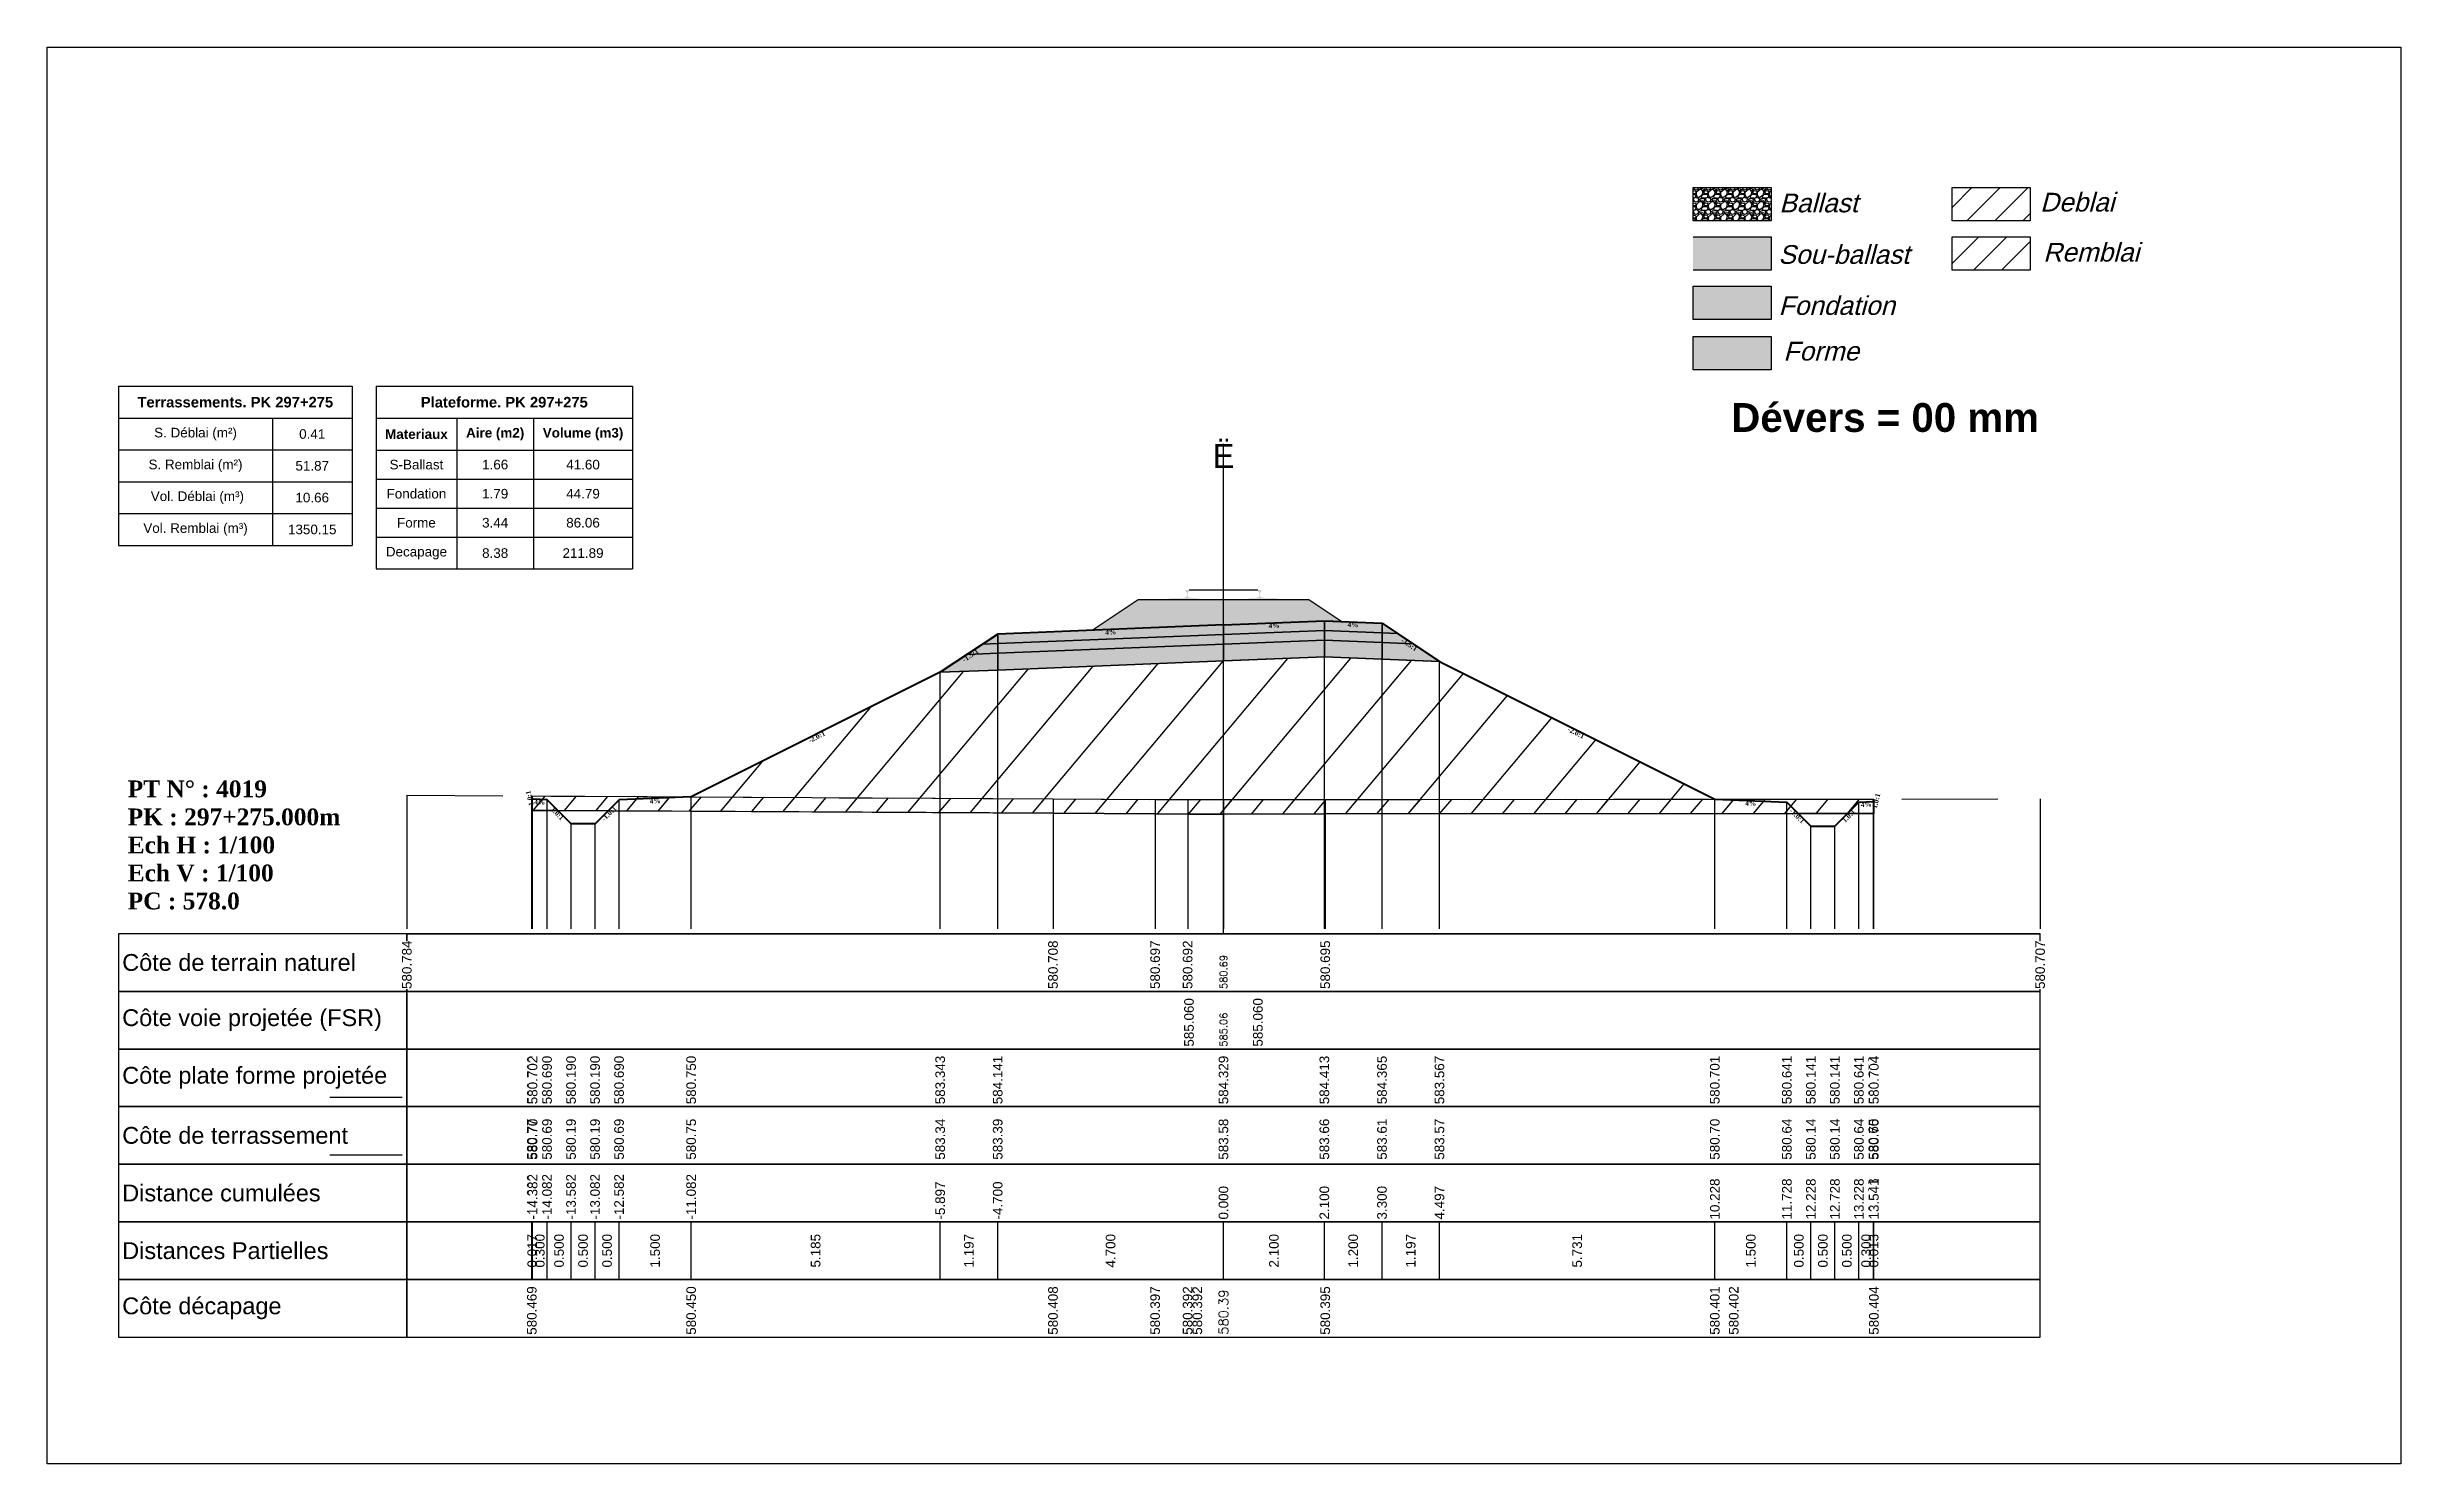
# Model space of a CAD drawing. Header units: millimetres. Extents: x 2762 to 3076, y 916 to 3305.
# Drawn here: x 3026.54 to 3075.54, y 2045.65 to 2075.15 of the extents above; entities that cross this region are included whole.
import ezdxf

# ---------------------------------------------------------------- set-up
doc = ezdxf.new("R2010")
doc.units = ezdxf.units.MM
doc.header["$LTSCALE"] = 2
doc.linetypes.add('CACHE', pattern=[9.525, 6.35, -3.175])
doc.linetypes.add('DASHED', pattern=[0.75, 0.5, -0.25])
for name, color, linetype in [('C-ANNO-TABL', 1, 'Continuous'), ('C-ANNO-TABL-TEXT', 150, 'Continuous'), ('C-ANNO-TABL-TITL', 150, 'Continuous'), ('C-ANNO-TABL-TTBL', 5, 'Continuous'), ('C-ROAD-CORR', 5, 'Continuous'), ('C-ROAD-SCTN', 7, 'Continuous')]:
    doc.layers.add(name, color=color, linetype=linetype)
doc.styles.add('ARIAL', font='arial.ttf')
doc.styles.add('C3D_Etiquette', font='romans.shx')
doc.styles.add('C3D_Profil_Travers', font='romans.shx')
doc.styles.get("Standard").update_dxf_attribs({"font": 'arial.ttf'})

msp = doc.modelspace()

# ---------------------------------------------------------------- texts
at = {"insert": (3061.599, 2067.733), "char_height": 0.6, "attachment_point": 1}
msp.add_mtext_dynamic_manual_height_columns('{\\fArial|b1|i0|c0|p34;Dévers = 00 mm}', width=8.82587, gutter_width=1.25, heights=[0], dxfattribs=at)
at = {"color": 7, "linetype": 'Continuous', "lineweight": -3}
for s, insert, char_height, attachment_point, style in [('{\\fWingdings|b0|i0|c2|p0;Ë}', (3051.03, 2066.384), 0.5, 8, 'C3D_Profil_Travers'), ('{\\fTimes New Roman|b1|i0|c0|p18;PT N° : 4019\\PPK : 297+275.000m\\PEch H : 1/100\\PEch V : 1/100\\PPC : 578.0}', (3028.218, 2057.184), 0.35, 7, 'C3D_Profil_Travers'), ('{\\fArial|b0|i0|c0|p34;Côte de terrain naturel}', (3028.104, 2056.084), 0.35, 4, 'C3D_Etiquette'), ('{\\fArial|b0|i0|c0|p34;Côte plate forme projetée}', (3028.104, 2053.684), 0.35, 4, 'C3D_Etiquette'), ('{\\fArial|b0|i0|c0|p34;Côte de terrassement}', (3028.104, 2052.484), 0.35, 4, 'C3D_Etiquette'), ('{\\fArial|b0|i0|c0|p34;Distance cumulées}', (3028.104, 2051.284), 0.35, 4, 'C3D_Etiquette'), ('{\\fArial|b0|i0|c0|p34;Distances Partielles}', (3028.104, 2050.084), 0.35, 4, 'C3D_Etiquette'), ('{\\fArial|b0|i0|c0|p34;Côte décapage}', (3028.104, 2048.884), 0.35, 4, 'C3D_Etiquette')]:
    msp.add_mtext(s, dxfattribs=dict(at, insert=insert, char_height=char_height, attachment_point=attachment_point, style=style))
at = {"color": 7, "linetype": 'Continuous', "lineweight": -3, "char_height": 0.1, "style": 'C3D_Etiquette'}
for s, insert, width, attachment_point, rotation in [('{\\fTimes New Roman|b1|i0|c0|p18;4%}', (3048.68, 2063.015), 0.42071, 2, 2.2906), ('{\\fTimes New Roman|b1|i0|c0|p18;4%}', (3052.08, 2063.151), 0.37094, 2, 2.2906), ('{\\fTimes New Roman|b1|i0|c0|p18;4%}', (3053.729, 2063.169), 0.42071, 2, 357.7094), ('{\\fTimes New Roman|b1|i0|c0|p18;-1.5:1}', (3045.733, 2062.522), 0.34598, 2, 33.6901), ('{\\fTimes New Roman|b1|i0|c0|p18;-1.5:1}', (3054.926, 2062.746), 0.34598, 2, 326.3099), ('{\\fTimes New Roman|b1|i0|c0|p18;-2.0:1}', (3058.39, 2060.914), 0.34598, 2, 333.4349), ('{\\fTimes New Roman|b1|i0|c0|p18;-2.0:1}', (3042.542, 2060.827), 0.34598, 2, 26.5651), ('{\\fTimes New Roman|b1|i0|c0|p18;1.0:1}', (3036.636, 2059.519), 0.29446, 8, 104.0362), ('{\\fTimes New Roman|b1|i0|c0|p18;4%}', (3036.798, 2059.476), 0.37094, 2, 357.7094), ('{\\fTimes New Roman|b1|i0|c0|p18;4%}', (3039.198, 2059.5), 0.42071, 2, 2.2906), ('{\\fTimes New Roman|b1|i0|c0|p18;1.0:1}', (3064.568, 2059.461), 0.29446, 2, 75.9638), ('{\\fTimes New Roman|b1|i0|c0|p18;1.0:1}', (3037.195, 2059.221), 0.29001, 2, 315), ('{\\fTimes New Roman|b1|i0|c0|p18;-1.0:1}', (3038.201, 2059.221), 0.34598, 2, 45), ('{\\fTimes New Roman|b1|i0|c0|p18;4%}', (3062.008, 2059.451), 0.42071, 2, 357.7094), ('{\\fTimes New Roman|b1|i0|c0|p18;-1.0:1}', (3063.005, 2059.172), 0.34598, 2, 315), ('{\\fTimes New Roman|b1|i0|c0|p18;1.0:1}', (3064.011, 2059.172), 0.29001, 2, 45), ('{\\fTimes New Roman|b1|i0|c0|p18;4%}', (3064.408, 2059.427), 0.37094, 2, 2.2906)]:
    msp.add_mtext(s, dxfattribs=dict(at, insert=insert, width=width, attachment_point=attachment_point, rotation=rotation))
at = {"color": 7, "linetype": 'Continuous', "lineweight": -3, "rotation": 90, "style": 'C3D_Profil_Travers'}
for s, insert, char_height, attachment_point in [('580.69', (3051.03, 2055.534), 0.15, 4), ('585.06', (3051.03, 2054.334), 0.15, 4), ('{\\fArial|b0|i0|c0|p34;580.77}', (3036.631, 2051.979), 0.2, 4), ('{\\fArial|b0|i0|c0|p34;580.70}', (3036.648, 2051.979), 0.2, 4), ('{\\fArial|b0|i0|c0|p34;580.69}', (3036.948, 2051.979), 0.2, 4), ('{\\fArial|b0|i0|c0|p34;580.19}', (3037.448, 2051.979), 0.2, 4), ('{\\fArial|b0|i0|c0|p34;580.19}', (3037.948, 2051.979), 0.2, 4), ('{\\fArial|b0|i0|c0|p34;580.69}', (3038.448, 2051.979), 0.2, 4), ('{\\fArial|b0|i0|c0|p34;580.75}', (3039.948, 2051.979), 0.2, 4), ('{\\fArial|b0|i0|c0|p34;583.34}', (3045.133, 2051.979), 0.2, 4), ('{\\fArial|b0|i0|c0|p34;583.39}', (3046.33, 2051.979), 0.2, 4), ('{\\fArial|b0|i0|c0|p34;583.58}', (3051.03, 2051.979), 0.2, 4), ('{\\fArial|b0|i0|c0|p34;583.66}', (3053.13, 2051.979), 0.2, 4), ('{\\fArial|b0|i0|c0|p34;583.61}', (3054.33, 2051.979), 0.2, 4), ('{\\fArial|b0|i0|c0|p34;583.57}', (3055.526, 2051.979), 0.2, 4), ('{\\fArial|b0|i0|c0|p34;580.70}', (3061.258, 2051.979), 0.2, 4), ('{\\fArial|b0|i0|c0|p34;580.64}', (3062.758, 2051.979), 0.2, 4), ('{\\fArial|b0|i0|c0|p34;580.14}', (3063.258, 2051.979), 0.2, 4), ('{\\fArial|b0|i0|c0|p34;580.14}', (3063.758, 2051.979), 0.2, 4), ('{\\fArial|b0|i0|c0|p34;580.64}', (3064.258, 2051.979), 0.2, 4), ('{\\fArial|b0|i0|c0|p34;580.65}', (3064.558, 2051.979), 0.2, 4), ('{\\fArial|b0|i0|c0|p34;580.70}', (3064.57, 2051.979), 0.2, 4), ('{\\fArial|b0|i0|c0|p34;0.017}', (3036.64, 2050.084), 0.2, 5), ('{\\fArial|b0|i0|c0|p34;0.300}', (3036.798, 2050.084), 0.2, 5), ('{\\fArial|b0|i0|c0|p34;0.500}', (3037.198, 2050.084), 0.2, 5), ('{\\fArial|b0|i0|c0|p34;0.500}', (3037.698, 2050.084), 0.2, 5), ('{\\fArial|b0|i0|c0|p34;0.500}', (3038.198, 2050.084), 0.2, 5), ('{\\fArial|b0|i0|c0|p34;1.500}', (3039.198, 2050.084), 0.2, 5), ('{\\fArial|b0|i0|c0|p34;5.185}', (3042.54, 2050.084), 0.2, 5), ('{\\fArial|b0|i0|c0|p34;1.197}', (3045.731, 2050.084), 0.2, 5), ('{\\fArial|b0|i0|c0|p34;4.700}', (3048.68, 2050.084), 0.2, 5), ('{\\fArial|b0|i0|c0|p34;2.100}', (3052.08, 2050.084), 0.2, 5), ('{\\fArial|b0|i0|c0|p34;1.200}', (3053.73, 2050.084), 0.2, 5), ('{\\fArial|b0|i0|c0|p34;1.197}', (3054.928, 2050.084), 0.2, 5), ('{\\fArial|b0|i0|c0|p34;5.731}', (3058.392, 2050.084), 0.2, 5), ('{\\fArial|b0|i0|c0|p34;1.500}', (3062.008, 2050.084), 0.2, 5), ('{\\fArial|b0|i0|c0|p34;0.500}', (3063.008, 2050.084), 0.2, 5), ('{\\fArial|b0|i0|c0|p34;0.500}', (3063.508, 2050.084), 0.2, 5), ('{\\fArial|b0|i0|c0|p34;0.500}', (3064.008, 2050.084), 0.2, 5), ('{\\fArial|b0|i0|c0|p34;0.300}', (3064.408, 2050.084), 0.2, 5), ('{\\fArial|b0|i0|c0|p34;0.013}', (3064.564, 2050.084), 0.2, 5), ('580.39', (3051.03, 2048.334), 0.2, 4)]:
    msp.add_mtext(s, dxfattribs=dict(at, insert=insert, char_height=char_height, attachment_point=attachment_point))
at = {"color": 7, "linetype": 'Continuous', "lineweight": -3, "insert": (3028.104, 2054.884), "char_height": 0.35, "attachment_point": 4}
msp.add_mtext('{\\fArial|b0|i0|c0|p34;Côte voie projetée (FSR)}', dxfattribs=at)
at = {"layer": 'C-ANNO-TABL-TEXT', "color": 7, "style": 'ARIAL', "oblique": 15}
for s, p in [('Ballast', (3062.599, 2071.705)), ('Deblai', (3068.029, 2071.721)), ('Sou-ballast', (3062.579, 2070.632)), ('Remblai', (3068.093, 2070.679)), ('Fondation', (3062.584, 2069.569)), ('Forme', (3062.684, 2068.619))]:
    msp.add_text(s, height=0.39, dxfattribs=at).set_placement(p)
at = {"layer": 'C-ANNO-TABL-TEXT', "color": 7, "linetype": 'Continuous', "lineweight": -3, "char_height": 0.2, "attachment_point": 5, "style": 'ARIAL'}
for s, insert in [('{\\fArial|b0|i0|c0|p34;\\C7;0.41}', (3032.06, 2067.088)), ('{\\fArial|b0|i0|c0|p34;\\C7;51.87}', (3032.06, 2066.426)), ('{\\fArial|b0|i0|c0|p34;\\C7;S-Ballast}', (3034.229, 2066.451)), ('{\\fArial|b0|i0|c0|p34;\\C7;1.66}', (3035.868, 2066.451)), ('{\\C18;\\c0;41.60}', (3037.697, 2066.451)), ('{\\fArial|b0|i0|c0|p34;\\C7;10.66}', (3032.06, 2065.764)), ('{\\fArial|b0|i0|c0|p34;\\C7;Fondation}', (3034.229, 2065.845)), ('{\\fArial|b0|i0|c0|p34;\\C7;1.79}', (3035.868, 2065.845)), ('{\\C18;\\c0;44.79}', (3037.697, 2065.845)), ('{\\fArial|b0|i0|c0|p34;\\C7;1350.15}', (3032.06, 2065.101)), ('{\\fArial|b0|i0|c0|p34;\\C7;Forme}', (3034.229, 2065.241)), ('{\\fArial|b0|i0|c0|p34;\\C7;3.44}', (3035.868, 2065.241)), ('{\\C18;\\c0;86.06}', (3037.697, 2065.241)), ('{\\fArial|b0|i0|c0|p34;\\C7;Decapage}', (3034.229, 2064.609)), ('{\\fArial|b0|i0|c0|p34;\\C7;8.38}', (3035.868, 2064.609)), ('{\\C18;\\c0;211.89}', (3037.697, 2064.609))]:
    msp.add_mtext(s, dxfattribs=dict(at, insert=insert))
at = {"layer": 'C-ANNO-TABL-TITL', "color": 7, "linetype": 'Continuous', "lineweight": -3, "attachment_point": 5, "style": 'ARIAL'}
for s, insert, char_height in [('{\\fArial|b1|i0|c0|p34;\\C7;Terrassements. PK 297+275}', (3030.458, 2067.751), 0.22), ('{\\fArial|b1|i0|c0|p34;\\C18;\\c0;Plateforme. PK 297+275}', (3036.058, 2067.75), 0.22), ('{\\fArial|b0|i0|c0|p34;\\C7;S. Déblai (m²) }', (3029.63, 2067.088), 0.2), ('{\\fArial|b1|i0|c0|p34;\\C7;Materiaux   }', (3034.229, 2067.085), 0.2), ('{\\fArial|b1|i0|c0|p34;\\C7;Aire (m2)}', (3035.868, 2067.085), 0.2), ('{\\fArial|b1|i0|c0|p34;\\C7;Volume (m3)}', (3037.697, 2067.085), 0.2), ('{\\fArial|b0|i0|c0|p34;\\C7;S. Remblai (m²) }', (3029.63, 2066.426), 0.2), ('{\\fArial|b0|i0|c0|p34;\\C7; Vol. Déblai (m³) }', (3029.63, 2065.764), 0.2), ('{\\fArial|b0|i0|c0|p34;\\C7;Vol. Remblai (m³)}', (3029.63, 2065.101), 0.2)]:
    msp.add_mtext(s, dxfattribs=dict(at, insert=insert, char_height=char_height))

# ---------------------------------------------------------------- hatches: boundary and pattern name
h = msp.add_hatch(color=11)
h.dxf.hatch_style = 1
h.paths.add_polyline_path([(3062.431, 2071.191), (3060.805, 2071.191), (3060.805, 2070.499), (3062.431, 2070.499)])
h = msp.add_hatch(color=30)
h.dxf.hatch_style = 1
h.paths.add_polyline_path([(3062.431, 2070.164), (3060.805, 2070.164), (3060.805, 2069.472), (3062.431, 2069.472)])
h = msp.add_hatch(color=83)
h.dxf.hatch_style = 1
h.paths.add_polyline_path([(3062.431, 2069.118), (3060.805, 2069.118), (3060.805, 2068.426), (3062.431, 2068.426)])
at = {"linetype": 'Continuous', "lineweight": -3}
h = msp.add_hatch(dxfattribs=at)
h.set_pattern_fill('GRAVEL', color=252, scale=0.009, style=0)
h.set_pattern_definition([(228.0128, (3048.461781, 2063.23193), (-1.8288, -2.0574), [0.030755, -3.0447435]), (184.96974, (3048.441207, 2063.20907), (2.743199999, 0.228600013), [0.0527764, -5.2248644]), (132.51045, (3048.388629, 2063.204498), (2.286, -2.5146), [0.0372133, -3.684125]), (267.2737, (3048.299475, 2063.147348), (0.2286, 4.572), [0.0480604, -4.7579794]), (292.83365, (3048.297189, 2063.099342), (-1.143, 2.7432), [0.047127, -4.6655827]), (357.2737, (3048.315477, 2063.055908), (-4.572, 0.2286), [0.0480604, -4.7579794]), (37.69424, (3048.363483, 2063.0536215), (-2.9718, -2.286), [0.0635574, -6.2921804]), (72.25533, (3048.413775, 2063.0924835), (1.6002, 5.0292), [0.0600048, -5.940473]), (121.42957, (3048.432063, 2063.149634), (-1.8288, 2.9718), [0.048223, -4.774099]), (175.23636, (3048.406917, 2063.190782), (2.5146, -0.2286), [0.055054, -2.697654]), (222.39744, (3048.352053, 2063.1953535), (-2.7432, -2.5146), [0.071197, -7.0485095]), (138.81407, (3048.52579, 2063.145062), (-1.6002, 1.3716), [0.0243004, -2.405751]), (171.46923, (3048.507501, 2063.161064), (2.9718, -0.4572), [0.0462314, -4.5769175]), (225, (3048.46178, 2063.16792), (-3e-17, -0.2286), [0.032329, -0.29096]), (203.1986, (3048.44578, 2063.195354), (1.143, 0.4572), [0.01741, -1.723556]), (291.8014, (3048.429777, 2063.188496), (-0.2286, 0.6858), [0.024621, -1.206428]), (30.9638, (3048.43892, 2063.165636), (0.6858, 0.4572), [0.039989, -1.292967]), (161.565, (3048.47321, 2063.18621), (0.4572, -0.2286), [0.028916, -0.693981]), (16.38954, (3048.297189, 2063.188496), (2.286, 0.6858), [0.040508, -4.0102944]), (70.34618, (3048.336051, 2063.199926), (-0.9144, -2.5146), [0.033984, -3.3643994]), (293.1986, (3048.47321, 2063.23193), (-0.4572, 1.143), [0.034819, -1.7061465]), (343.61046, (3048.486927, 2063.199926), (-2.286, 0.6858), [0.040508, -4.0102944]), (339.44395, (3048.29719, 2063.046764), (-1.143, 0.4572), [0.039063, -1.914096]), (294.77514, (3048.333765, 2063.033048), (-1.143, 2.5146), [0.0327305, -3.2403234]), (66.8014, (3048.475497, 2063.00333), (0.4572, 1.143), [0.034819, -1.7061465]), (17.35402, (3048.489213, 2063.035334), (-2.9718, -0.9144), [0.0383204, -3.793714]), (69.44395, (3048.363483, 2063.00333), (-0.4572, -1.143), [0.0195316, -1.933628]), (101.3099, (3048.46178, 2063.00333), (-0.2286, 0.9144), [0.011656, -1.1539795]), (165.9638, (3048.459495, 2063.01476), (0.6858, -0.2286), [0.047127, -0.895415]), (186.009, (3048.413775, 2063.02619), (2.286, 0.2286), [0.043674, -4.323723]), (303.69, (3048.43892, 2063.14506), (-0.2286, 0.4572), [0.032969, -0.79126]), (353.15723, (3048.457209, 2063.1176295), (3.8862, -0.4572), [0.05756, -5.698441]), (60.9454, (3048.51436, 2063.110772), (-0.9144, -1.6002), [0.023536, -2.330045]), (90, (3048.5258, 2063.13135), (-0.2286, 0.2286), [0.013716, -0.214884]), (120.25644, (3048.409203, 2063.033048), (0.9144, -1.6002), [0.031758, -3.1440547]), (48.0128, (3048.393201, 2063.06048), (1.8288, 2.0574), [0.06151, -3.0139886]), (0, (3048.43435, 2063.1062), (0.2286, 0.2286), [0.059436, -0.169164]), (325.30485, (3048.493785, 2063.1062), (2.286, -1.6002), [0.036145, -3.5783385]), (254.0546, (3048.523503, 2063.085626), (-0.2286, -0.9144), [0.033285, -1.6309485]), (207.64598, (3048.514359, 2063.0536215), (-4.3434, -2.286), [0.054193, -5.365122]), (175.42608, (3048.466353, 2063.0284755), (-2.9718, 0.2286), [0.0573327, -5.675926])])
h.paths.add_polyline_path([(3048.297, 2063.003), (3049.255, 2063.642), (3052.805, 2063.642), (3053.494, 2063.182), (3053.13, 2063.197)])
msp.add_hatch(color=254, dxfattribs=at).paths.add_polyline_path([(3049.812, 2063.46), (3049.812, 2063.645), (3049.927, 2063.666), (3050.275, 2063.666), (3050.275, 2063.672), (3050.201, 2063.672), (3050.201, 2063.681), (3050.202, 2063.682), (3050.204, 2063.683), (3050.205, 2063.684), (3050.225, 2063.685), (3050.228, 2063.686), (3050.231, 2063.687), (3050.259, 2063.697), (3050.262, 2063.699), (3050.263, 2063.7), (3050.264, 2063.701), (3050.265, 2063.706), (3050.266, 2063.713), (3050.267, 2063.722), (3050.268, 2063.732), (3050.268, 2063.756), (3050.267, 2063.772), (3050.267, 2063.778), (3050.266, 2063.784), (3050.265, 2063.789), (3050.265, 2063.79), (3050.264, 2063.794), (3050.263, 2063.796), (3050.262, 2063.797), (3050.261, 2063.798), (3050.26, 2063.799), (3050.244, 2063.805), (3050.242, 2063.806), (3050.241, 2063.807), (3050.24, 2063.809), (3050.24, 2063.811), (3050.24, 2063.829), (3050.241, 2063.834), (3050.242, 2063.836), (3050.244, 2063.838), (3050.246, 2063.84), (3050.249, 2063.841), (3050.25, 2063.842), (3050.254, 2063.842), (3050.258, 2063.843), (3050.261, 2063.843), (3050.265, 2063.843), (3050.27, 2063.844), (3050.273, 2063.844), (3050.276, 2063.844), (3050.28, 2063.844), (3050.283, 2063.844), (3050.287, 2063.843), (3050.292, 2063.843), (3050.295, 2063.843), (3050.299, 2063.842), (3050.303, 2063.842), (3050.304, 2063.841), (3050.306, 2063.84), (3050.309, 2063.838), (3050.311, 2063.836), (3050.312, 2063.834), (3050.312, 2063.829), (3050.312, 2063.811), (3050.312, 2063.809), (3050.312, 2063.807), (3050.311, 2063.806), (3050.309, 2063.805), (3050.293, 2063.799), (3050.292, 2063.798), (3050.29, 2063.797), (3050.289, 2063.796), (3050.289, 2063.794), (3050.288, 2063.79), (3050.287, 2063.789), (3050.287, 2063.784), (3050.286, 2063.778), (3050.285, 2063.772), (3050.285, 2063.756), (3050.285, 2063.732), (3050.286, 2063.722), (3050.287, 2063.713), (3050.288, 2063.706), (3050.289, 2063.701), (3050.29, 2063.7), (3050.291, 2063.699), (3050.293, 2063.697), (3050.322, 2063.687), (3050.325, 2063.686), (3050.328, 2063.685), (3050.348, 2063.684), (3050.349, 2063.683), (3050.35, 2063.682), (3050.351, 2063.681), (3050.351, 2063.672), (3050.277, 2063.672), (3050.277, 2063.666), (3050.481, 2063.666), (3050.613, 2063.635), (3051.447, 2063.635), (3051.578, 2063.666), (3051.782, 2063.666), (3051.782, 2063.672), (3051.708, 2063.672), (3051.708, 2063.681), (3051.709, 2063.682), (3051.711, 2063.683), (3051.712, 2063.684), (3051.732, 2063.685), (3051.735, 2063.686), (3051.738, 2063.687), (3051.766, 2063.697), (3051.769, 2063.699), (3051.77, 2063.7), (3051.771, 2063.701), (3051.772, 2063.706), (3051.773, 2063.713), (3051.774, 2063.722), (3051.775, 2063.732), (3051.775, 2063.756), (3051.774, 2063.772), (3051.774, 2063.778), (3051.773, 2063.784), (3051.772, 2063.789), (3051.772, 2063.79), (3051.771, 2063.794), (3051.77, 2063.796), (3051.769, 2063.797), (3051.768, 2063.798), (3051.767, 2063.799), (3051.751, 2063.805), (3051.749, 2063.806), (3051.748, 2063.807), (3051.747, 2063.809), (3051.747, 2063.811), (3051.747, 2063.829), (3051.748, 2063.834), (3051.749, 2063.836), (3051.751, 2063.838), (3051.753, 2063.84), (3051.756, 2063.841), (3051.757, 2063.842), (3051.761, 2063.842), (3051.765, 2063.843), (3051.768, 2063.843), (3051.772, 2063.843), (3051.777, 2063.844), (3051.78, 2063.844), (3051.783, 2063.844), (3051.787, 2063.844), (3051.79, 2063.844), (3051.794, 2063.843), (3051.799, 2063.843), (3051.802, 2063.843), (3051.806, 2063.842), (3051.81, 2063.842), (3051.811, 2063.841), (3051.813, 2063.84), (3051.816, 2063.838), (3051.818, 2063.836), (3051.819, 2063.834), (3051.819, 2063.829), (3051.819, 2063.811), (3051.819, 2063.809), (3051.819, 2063.807), (3051.818, 2063.806), (3051.816, 2063.805), (3051.8, 2063.799), (3051.799, 2063.798), (3051.797, 2063.797), (3051.796, 2063.796), (3051.796, 2063.794), (3051.795, 2063.79), (3051.794, 2063.789), (3051.794, 2063.784), (3051.793, 2063.778), (3051.792, 2063.772), (3051.792, 2063.756), (3051.792, 2063.732), (3051.793, 2063.722), (3051.794, 2063.713), (3051.795, 2063.706), (3051.796, 2063.701), (3051.797, 2063.7), (3051.798, 2063.699), (3051.8, 2063.697), (3051.829, 2063.687), (3051.832, 2063.686), (3051.835, 2063.685), (3051.855, 2063.684), (3051.856, 2063.683), (3051.857, 2063.682), (3051.858, 2063.681), (3051.858, 2063.672), (3051.784, 2063.672), (3051.784, 2063.666), (3052.132, 2063.666), (3052.247, 2063.645), (3052.247, 2063.46)])
h = msp.add_hatch(color=30, dxfattribs=at)
h.paths.add_polyline_path([(3054.33, 2062.749), (3054.33, 2062.949), (3054.649, 2062.936), (3054.968, 2062.723)])
h.paths.add_polyline_path([(3053.13, 2062.797), (3053.13, 2062.997), (3054.33, 2062.949), (3054.33, 2062.749)])
h.paths.add_polyline_path([(3051.03, 2062.713), (3051.03, 2062.913), (3053.13, 2062.997), (3053.13, 2062.797)])
h.paths.add_polyline_path([(3046.33, 2062.525), (3046.33, 2062.725), (3051.03, 2062.913), (3051.03, 2062.713)])
h.paths.add_polyline_path([(3045.691, 2062.499), (3046.01, 2062.712), (3046.33, 2062.725), (3046.33, 2062.525)])
h = msp.add_hatch(color=11, dxfattribs=at)
h.paths.add_polyline_path([(3054.33, 2062.949), (3054.33, 2063.149), (3054.649, 2062.936)])
h.paths.add_polyline_path([(3053.13, 2062.997), (3053.13, 2063.197), (3054.33, 2063.149), (3054.33, 2062.949)])
h.paths.add_polyline_path([(3051.03, 2062.913), (3051.03, 2063.113), (3053.13, 2063.197), (3053.13, 2062.997)])
h.paths.add_polyline_path([(3046.33, 2062.725), (3046.33, 2062.925), (3051.03, 2063.113), (3051.03, 2062.913)])
h.paths.add_polyline_path([(3046.01, 2062.712), (3046.33, 2062.925), (3046.33, 2062.725)])
h = msp.add_hatch(dxfattribs=at)
h.set_pattern_fill('_U', color=3, angle=50, style=0, pattern_type=0)
h.set_pattern_definition([(50, (3064.02, 2059.1873), (-0.766044, 0.642788), [])])
h.paths.add_polyline_path([(3064.02, 2059.187), (3064.258, 2059.425), (3064.558, 2059.437), (3064.57, 2059.488), (3064.57, 2059.188)])
h.paths.add_polyline_path([(3038.218, 2059.244), (3038.448, 2059.474), (3039.948, 2059.534), (3045.133, 2062.127), (3053.13, 2062.447), (3055.526, 2062.351), (3061.258, 2059.485), (3062.758, 2059.425), (3062.996, 2059.186), (3053.149, 2059.179), (3050.284, 2059.176), (3049.607, 2059.181), (3047.481, 2059.192)])
h.paths.add_polyline_path([(3036.631, 2059.253), (3036.631, 2059.553), (3036.648, 2059.486), (3036.948, 2059.474), (3037.172, 2059.25)])
h = msp.add_hatch(color=83, dxfattribs=at)
h.paths.add_polyline_path([(3054.33, 2062.399), (3054.33, 2062.749), (3054.968, 2062.723), (3055.526, 2062.351)])
h.paths.add_polyline_path([(3053.13, 2062.447), (3053.13, 2062.797), (3054.33, 2062.749), (3054.33, 2062.399)])
h.paths.add_polyline_path([(3051.03, 2062.363), (3051.03, 2062.713), (3053.13, 2062.797), (3053.13, 2062.447)])
h.paths.add_polyline_path([(3046.33, 2062.175), (3046.33, 2062.525), (3051.03, 2062.713), (3051.03, 2062.363)])
h.paths.add_polyline_path([(3045.133, 2062.127), (3045.691, 2062.499), (3046.33, 2062.525), (3046.33, 2062.175)])
h = msp.add_hatch(dxfattribs=at)
h.set_pattern_fill('_U', color=150, scale=0.5, angle=50, style=0, pattern_type=0)
h.set_pattern_definition([(50, (3064.02004, 2059.1873), (-0.383022, 0.321394), [])])
h.paths.add_polyline_path([(3064.02, 2059.187), (3064.258, 2059.425), (3064.558, 2059.437), (3064.57, 2059.488), (3064.57, 2059.188)])
h.paths.add_polyline_path([(3061.258, 2059.485), (3064.57, 2059.488), (3064.558, 2059.437), (3064.258, 2059.425), (3064.02, 2059.187), (3062.996, 2059.186), (3062.758, 2059.425)])
h.paths.add_polyline_path([(3038.218, 2059.244), (3038.448, 2059.474), (3039.948, 2059.534), (3047.481, 2059.492), (3049.607, 2059.481), (3050.284, 2059.476), (3053.149, 2059.479), (3061.258, 2059.485), (3062.758, 2059.425), (3062.996, 2059.186), (3053.149, 2059.179), (3050.284, 2059.176), (3049.607, 2059.181), (3047.481, 2059.192)])
h.paths.add_polyline_path([(3036.631, 2059.553), (3039.948, 2059.534), (3038.448, 2059.474), (3038.218, 2059.244), (3037.172, 2059.25), (3036.948, 2059.474), (3036.648, 2059.486)])
h.paths.add_polyline_path([(3036.631, 2059.253), (3036.631, 2059.553), (3036.648, 2059.486), (3036.948, 2059.474), (3037.172, 2059.25)])

# ---------------------------------------------------------------- linework, layer by layer
for p, q in [((3060.805, 2072.219), (3062.431, 2072.219)), ((3060.805, 2072.219), (3062.431, 2072.219)), ((3060.805, 2071.527), (3060.805, 2072.219)), ((3062.431, 2072.219), (3062.431, 2071.527)), ((3062.431, 2072.219), (3062.431, 2071.527)), ((3066.198, 2072.219), (3067.824, 2072.219)), ((3066.198, 2071.527), (3066.198, 2072.219)), ((3067.824, 2072.219), (3067.824, 2071.527)), ((3062.431, 2071.527), (3060.805, 2071.527)), ((3062.431, 2071.527), (3060.805, 2071.527)), ((3067.824, 2071.527), (3066.198, 2071.527)), ((3060.805, 2071.191), (3062.431, 2071.191)), ((3062.431, 2071.191), (3062.431, 2070.499)), ((3066.198, 2071.191), (3067.824, 2071.191)), ((3066.198, 2070.499), (3066.198, 2071.191)), ((3067.824, 2071.191), (3067.824, 2070.499)), ((3062.431, 2070.499), (3060.805, 2070.499)), ((3067.824, 2070.499), (3066.198, 2070.499)), ((3060.805, 2070.164), (3062.431, 2070.164)), ((3060.805, 2069.472), (3060.805, 2070.164)), ((3062.431, 2070.164), (3062.431, 2069.472)), ((3062.431, 2069.472), (3060.805, 2069.472)), ((3060.805, 2069.118), (3062.431, 2069.118)), ((3060.805, 2068.426), (3060.805, 2069.118)), ((3062.431, 2069.118), (3062.431, 2068.426)), ((3062.431, 2068.426), (3060.805, 2068.426))]:
    msp.add_line(p, q)
at = {"linetype": 'Continuous'}
for p, q in [((3060.811, 2072.219), (3060.824, 2072.188)), ((3060.91, 2072.187), (3060.921, 2072.219)), ((3060.967, 2072.193), (3060.943, 2072.219)), ((3061.044, 2072.219), (3061.026, 2072.198)), ((3061.044, 2072.219), (3061.026, 2072.198)), ((3061.065, 2072.219), (3061.078, 2072.188)), ((3061.065, 2072.219), (3061.078, 2072.188)), ((3061.164, 2072.187), (3061.175, 2072.219)), ((3061.164, 2072.187), (3061.175, 2072.219)), ((3061.221, 2072.193), (3061.197, 2072.219)), ((3061.221, 2072.193), (3061.197, 2072.219)), ((3061.298, 2072.219), (3061.28, 2072.198)), ((3061.298, 2072.219), (3061.28, 2072.198)), ((3061.319, 2072.219), (3061.332, 2072.188)), ((3061.319, 2072.219), (3061.332, 2072.188)), ((3061.418, 2072.187), (3061.429, 2072.219)), ((3061.418, 2072.187), (3061.429, 2072.219)), ((3061.475, 2072.193), (3061.451, 2072.219)), ((3061.475, 2072.193), (3061.451, 2072.219)), ((3061.552, 2072.219), (3061.534, 2072.198)), ((3061.552, 2072.219), (3061.534, 2072.198)), ((3061.573, 2072.219), (3061.586, 2072.188)), ((3061.573, 2072.219), (3061.586, 2072.188)), ((3061.672, 2072.187), (3061.683, 2072.219)), ((3061.672, 2072.187), (3061.683, 2072.219)), ((3061.729, 2072.193), (3061.705, 2072.219)), ((3061.729, 2072.193), (3061.705, 2072.219)), ((3061.806, 2072.219), (3061.788, 2072.198)), ((3061.806, 2072.219), (3061.788, 2072.198)), ((3061.827, 2072.219), (3061.84, 2072.188)), ((3061.827, 2072.219), (3061.84, 2072.188)), ((3061.926, 2072.187), (3061.937, 2072.219)), ((3061.926, 2072.187), (3061.937, 2072.219)), ((3061.983, 2072.193), (3061.959, 2072.219)), ((3061.983, 2072.193), (3061.959, 2072.219)), ((3062.06, 2072.219), (3062.042, 2072.198)), ((3062.06, 2072.219), (3062.042, 2072.198)), ((3062.081, 2072.219), (3062.094, 2072.188)), ((3062.081, 2072.219), (3062.094, 2072.188)), ((3062.18, 2072.187), (3062.191, 2072.219)), ((3062.18, 2072.187), (3062.191, 2072.219)), ((3062.237, 2072.193), (3062.213, 2072.219)), ((3062.237, 2072.193), (3062.213, 2072.219)), ((3062.314, 2072.219), (3062.296, 2072.198)), ((3062.314, 2072.219), (3062.296, 2072.198)), ((3062.335, 2072.219), (3062.348, 2072.188)), ((3062.335, 2072.219), (3062.348, 2072.188)), ((3060.808, 2072.172), (3060.805, 2072.173)), ((3060.805, 2072.17), (3060.808, 2072.172)), ((3060.845, 2072.144), (3060.805, 2072.15)), ((3060.805, 2072.104), (3060.855, 2072.098)), ((3060.805, 2072.083), (3060.831, 2072.083)), ((3060.857, 2072.019), (3060.805, 2071.992)), ((3060.808, 2071.918), (3060.805, 2071.919)), ((3060.805, 2071.916), (3060.808, 2071.918)), ((3060.845, 2071.89), (3060.805, 2071.896)), ((3060.805, 2071.85), (3060.855, 2071.844)), ((3060.805, 2071.829), (3060.831, 2071.829)), ((3060.857, 2071.765), (3060.805, 2071.738)), ((3060.809, 2071.969), (3060.824, 2071.934)), ((3060.81, 2071.969), (3060.826, 2072.005)), ((3060.81, 2071.715), (3060.826, 2071.751)), ((3060.823, 2072.188), (3060.866, 2072.175)), ((3060.823, 2071.934), (3060.866, 2071.921)), ((3060.826, 2072.005), (3060.867, 2072.018)), ((3060.826, 2071.751), (3060.867, 2071.764)), ((3060.83, 2072.086), (3060.864, 2072.063)), ((3060.83, 2071.832), (3060.864, 2071.809)), ((3060.868, 2072.128), (3060.847, 2072.145)), ((3060.868, 2071.874), (3060.847, 2071.891)), ((3060.854, 2072.088), (3060.867, 2072.111)), ((3060.864, 2072.061), (3060.854, 2072.025)), ((3060.854, 2071.834), (3060.867, 2071.857)), ((3060.864, 2071.807), (3060.854, 2071.771)), ((3060.866, 2072.175), (3060.91, 2072.188)), ((3060.866, 2072.016), (3060.907, 2072.001)), ((3060.866, 2071.921), (3060.91, 2071.934)), ((3060.866, 2071.762), (3060.907, 2071.747)), ((3060.869, 2072.129), (3060.867, 2072.076)), ((3060.867, 2072.111), (3060.867, 2072.127)), ((3060.867, 2072.076), (3060.887, 2072.028)), ((3060.869, 2071.875), (3060.867, 2071.822)), ((3060.867, 2071.857), (3060.867, 2071.873)), ((3060.867, 2071.822), (3060.887, 2071.774)), ((3060.934, 2072.175), (3060.875, 2072.122)), ((3060.934, 2071.921), (3060.875, 2071.868)), ((3060.887, 2072.025), (3060.94, 2072.022)), ((3060.887, 2071.771), (3060.94, 2071.768)), ((3060.906, 2072.003), (3060.921, 2071.97)), ((3060.906, 2071.749), (3060.921, 2071.716)), ((3060.91, 2071.933), (3060.923, 2071.969)), ((3060.987, 2072.175), (3060.926, 2072.18)), ((3060.987, 2071.921), (3060.926, 2071.926)), ((3060.967, 2071.939), (3060.939, 2071.969)), ((3060.94, 2072.025), (3060.996, 2072.068)), ((3060.94, 2071.969), (3060.948, 2071.989)), ((3060.94, 2071.771), (3060.996, 2071.814)), ((3060.94, 2071.715), (3060.948, 2071.735)), ((3060.996, 2071.989), (3060.948, 2071.984)), ((3060.996, 2071.735), (3060.948, 2071.73)), ((3061.01, 2072.199), (3060.952, 2072.194)), ((3061.01, 2071.945), (3060.952, 2071.94)), ((3060.974, 2072.033), (3061.019, 2072.083)), ((3060.974, 2071.779), (3061.019, 2071.829)), ((3060.993, 2072.003), (3060.975, 2072.034)), ((3060.993, 2071.749), (3060.975, 2071.78)), ((3061.014, 2072.131), (3060.986, 2072.176)), ((3061.014, 2071.877), (3060.986, 2071.922)), ((3061.055, 2071.999), (3060.991, 2072.004)), ((3061.055, 2071.745), (3060.991, 2071.75)), ((3060.996, 2072.068), (3061.016, 2072.132)), ((3061.047, 2071.982), (3060.996, 2071.994)), ((3060.996, 2071.814), (3061.016, 2071.878)), ((3061.047, 2071.728), (3060.996, 2071.74)), ((3061.013, 2072.175), (3061.023, 2072.15)), ((3061.013, 2071.921), (3061.023, 2071.896)), ((3061.032, 2072.183), (3061.014, 2072.176)), ((3061.032, 2071.929), (3061.014, 2071.922)), ((3061.019, 2072.083), (3061.085, 2072.083)), ((3061.019, 2071.829), (3061.085, 2071.829)), ((3061.024, 2072.149), (3061.062, 2072.172)), ((3061.049, 2072.152), (3061.024, 2072.127)), ((3061.024, 2072.127), (3061.044, 2072.096)), ((3061.024, 2071.895), (3061.062, 2071.918)), ((3061.049, 2071.898), (3061.024, 2071.873)), ((3061.024, 2071.873), (3061.044, 2071.842)), ((3061.049, 2071.97), (3061.026, 2071.944)), ((3061.062, 2072.172), (3061.031, 2072.182)), ((3061.062, 2071.918), (3061.031, 2071.928)), ((3061.045, 2072.106), (3061.109, 2072.098)), ((3061.045, 2071.852), (3061.109, 2071.844)), ((3061.049, 2071.969), (3061.047, 2071.982)), ((3061.049, 2071.715), (3061.047, 2071.728)), ((3061.099, 2072.144), (3061.049, 2072.151)), ((3061.099, 2072.144), (3061.049, 2072.151)), ((3061.099, 2071.89), (3061.049, 2071.897)), ((3061.111, 2072.019), (3061.058, 2071.991)), ((3061.111, 2071.765), (3061.058, 2071.737)), ((3061.063, 2071.969), (3061.078, 2071.934)), ((3061.064, 2071.969), (3061.08, 2072.005)), ((3061.064, 2071.715), (3061.08, 2071.751)), ((3061.077, 2072.188), (3061.12, 2072.175)), ((3061.077, 2072.188), (3061.12, 2072.175)), ((3061.077, 2071.934), (3061.12, 2071.921)), ((3061.08, 2072.005), (3061.121, 2072.018)), ((3061.08, 2071.751), (3061.121, 2071.764)), ((3061.084, 2072.086), (3061.118, 2072.063)), ((3061.084, 2071.832), (3061.118, 2071.809)), ((3061.122, 2072.128), (3061.101, 2072.145)), ((3061.122, 2072.128), (3061.101, 2072.145)), ((3061.122, 2071.874), (3061.101, 2071.891)), ((3061.108, 2072.088), (3061.121, 2072.111)), ((3061.118, 2072.061), (3061.108, 2072.025)), ((3061.108, 2071.834), (3061.121, 2071.857)), ((3061.118, 2071.807), (3061.108, 2071.771)), ((3061.12, 2072.175), (3061.164, 2072.188)), ((3061.12, 2072.175), (3061.164, 2072.188)), ((3061.12, 2072.016), (3061.161, 2072.001)), ((3061.12, 2071.921), (3061.164, 2071.934)), ((3061.12, 2071.762), (3061.161, 2071.747)), ((3061.123, 2072.129), (3061.121, 2072.076)), ((3061.123, 2072.129), (3061.121, 2072.076)), ((3061.121, 2072.111), (3061.121, 2072.127)), ((3061.121, 2072.111), (3061.121, 2072.127)), ((3061.121, 2072.076), (3061.141, 2072.028)), ((3061.123, 2071.875), (3061.121, 2071.822)), ((3061.121, 2071.857), (3061.121, 2071.873)), ((3061.121, 2071.822), (3061.141, 2071.774)), ((3061.188, 2072.175), (3061.129, 2072.122)), ((3061.188, 2072.175), (3061.129, 2072.122)), ((3061.188, 2071.921), (3061.129, 2071.868)), ((3061.141, 2072.025), (3061.194, 2072.022)), ((3061.141, 2071.771), (3061.194, 2071.768)), ((3061.16, 2072.003), (3061.175, 2071.97)), ((3061.16, 2071.749), (3061.175, 2071.716)), ((3061.164, 2071.933), (3061.177, 2071.969)), ((3061.241, 2072.175), (3061.18, 2072.18)), ((3061.241, 2072.175), (3061.18, 2072.18)), ((3061.241, 2071.921), (3061.18, 2071.926)), ((3061.221, 2071.939), (3061.193, 2071.969)), ((3061.194, 2072.025), (3061.25, 2072.068)), ((3061.194, 2072.025), (3061.25, 2072.068)), ((3061.194, 2071.969), (3061.202, 2071.989)), ((3061.194, 2071.771), (3061.25, 2071.814)), ((3061.194, 2071.715), (3061.202, 2071.735)), ((3061.25, 2071.989), (3061.202, 2071.984)), ((3061.25, 2071.735), (3061.202, 2071.73)), ((3061.264, 2072.199), (3061.206, 2072.194)), ((3061.264, 2072.199), (3061.206, 2072.194)), ((3061.264, 2071.945), (3061.206, 2071.94)), ((3061.228, 2072.033), (3061.273, 2072.083)), ((3061.228, 2072.033), (3061.273, 2072.083)), ((3061.228, 2071.779), (3061.273, 2071.829)), ((3061.247, 2072.003), (3061.229, 2072.034)), ((3061.247, 2072.003), (3061.229, 2072.034)), ((3061.247, 2071.749), (3061.229, 2071.78)), ((3061.268, 2072.131), (3061.24, 2072.176)), ((3061.268, 2072.131), (3061.24, 2072.176)), ((3061.268, 2071.877), (3061.24, 2071.922)), ((3061.309, 2071.999), (3061.245, 2072.004)), ((3061.309, 2071.999), (3061.245, 2072.004)), ((3061.309, 2071.745), (3061.245, 2071.75)), ((3061.25, 2072.068), (3061.27, 2072.132)), ((3061.25, 2072.068), (3061.27, 2072.132)), ((3061.301, 2071.982), (3061.25, 2071.994)), ((3061.301, 2071.982), (3061.25, 2071.994)), ((3061.25, 2071.814), (3061.27, 2071.878)), ((3061.301, 2071.728), (3061.25, 2071.74)), ((3061.267, 2072.175), (3061.277, 2072.15)), ((3061.267, 2072.175), (3061.277, 2072.15)), ((3061.267, 2071.921), (3061.277, 2071.896)), ((3061.286, 2072.183), (3061.268, 2072.176)), ((3061.286, 2072.183), (3061.268, 2072.176)), ((3061.286, 2071.929), (3061.268, 2071.922)), ((3061.273, 2072.083), (3061.339, 2072.083)), ((3061.273, 2072.083), (3061.339, 2072.083)), ((3061.273, 2071.829), (3061.339, 2071.829)), ((3061.278, 2072.149), (3061.316, 2072.172)), ((3061.278, 2072.149), (3061.316, 2072.172)), ((3061.303, 2072.152), (3061.278, 2072.127)), ((3061.303, 2072.152), (3061.278, 2072.127)), ((3061.278, 2072.127), (3061.298, 2072.096)), ((3061.278, 2072.127), (3061.298, 2072.096)), ((3061.278, 2071.895), (3061.316, 2071.918)), ((3061.303, 2071.898), (3061.278, 2071.873)), ((3061.278, 2071.873), (3061.298, 2071.842)), ((3061.303, 2071.97), (3061.28, 2071.944)), ((3061.303, 2071.97), (3061.28, 2071.944)), ((3061.316, 2072.172), (3061.285, 2072.182)), ((3061.316, 2072.172), (3061.285, 2072.182)), ((3061.316, 2071.918), (3061.285, 2071.928)), ((3061.299, 2072.106), (3061.363, 2072.098)), ((3061.299, 2072.106), (3061.363, 2072.098)), ((3061.299, 2071.852), (3061.363, 2071.844)), ((3061.303, 2071.969), (3061.301, 2071.982)), ((3061.303, 2071.969), (3061.301, 2071.982)), ((3061.303, 2071.715), (3061.301, 2071.728)), ((3061.353, 2072.144), (3061.303, 2072.151)), ((3061.353, 2072.144), (3061.303, 2072.151)), ((3061.353, 2071.89), (3061.303, 2071.897)), ((3061.365, 2072.019), (3061.312, 2071.991)), ((3061.365, 2072.019), (3061.312, 2071.991)), ((3061.365, 2071.765), (3061.312, 2071.737)), ((3061.317, 2071.969), (3061.332, 2071.934)), ((3061.317, 2071.969), (3061.332, 2071.934)), ((3061.318, 2071.969), (3061.334, 2072.005)), ((3061.318, 2071.969), (3061.334, 2072.005)), ((3061.318, 2071.715), (3061.334, 2071.751)), ((3061.331, 2072.188), (3061.374, 2072.175)), ((3061.331, 2072.188), (3061.374, 2072.175)), ((3061.331, 2071.934), (3061.374, 2071.921)), ((3061.331, 2071.934), (3061.374, 2071.921)), ((3061.334, 2072.005), (3061.375, 2072.018)), ((3061.334, 2072.005), (3061.375, 2072.018)), ((3061.334, 2071.751), (3061.375, 2071.764)), ((3061.338, 2072.086), (3061.372, 2072.063)), ((3061.338, 2072.086), (3061.372, 2072.063)), ((3061.338, 2071.832), (3061.372, 2071.809)), ((3061.376, 2072.128), (3061.355, 2072.145)), ((3061.376, 2072.128), (3061.355, 2072.145)), ((3061.376, 2071.874), (3061.355, 2071.891)), ((3061.362, 2072.088), (3061.375, 2072.111)), ((3061.362, 2072.088), (3061.375, 2072.111)), ((3061.372, 2072.061), (3061.362, 2072.025)), ((3061.372, 2072.061), (3061.362, 2072.025)), ((3061.362, 2071.834), (3061.375, 2071.857)), ((3061.372, 2071.807), (3061.362, 2071.771)), ((3061.374, 2072.175), (3061.418, 2072.188)), ((3061.374, 2072.175), (3061.418, 2072.188)), ((3061.374, 2072.016), (3061.415, 2072.001)), ((3061.374, 2072.016), (3061.415, 2072.001)), ((3061.374, 2071.921), (3061.418, 2071.934)), ((3061.374, 2071.921), (3061.418, 2071.934)), ((3061.374, 2071.762), (3061.415, 2071.747)), ((3061.377, 2072.129), (3061.375, 2072.076)), ((3061.377, 2072.129), (3061.375, 2072.076)), ((3061.375, 2072.111), (3061.375, 2072.127)), ((3061.375, 2072.111), (3061.375, 2072.127)), ((3061.375, 2072.076), (3061.395, 2072.028)), ((3061.375, 2072.076), (3061.395, 2072.028)), ((3061.377, 2071.875), (3061.375, 2071.822)), ((3061.375, 2071.857), (3061.375, 2071.873)), ((3061.375, 2071.822), (3061.395, 2071.774)), ((3061.442, 2072.175), (3061.383, 2072.122)), ((3061.442, 2072.175), (3061.383, 2072.122)), ((3061.442, 2071.921), (3061.383, 2071.868)), ((3061.442, 2071.921), (3061.383, 2071.868)), ((3061.395, 2072.025), (3061.448, 2072.022)), ((3061.395, 2072.025), (3061.448, 2072.022)), ((3061.395, 2071.771), (3061.448, 2071.768)), ((3061.414, 2072.003), (3061.429, 2071.97)), ((3061.414, 2072.003), (3061.429, 2071.97)), ((3061.414, 2071.749), (3061.429, 2071.716)), ((3061.418, 2071.933), (3061.431, 2071.969)), ((3061.418, 2071.933), (3061.431, 2071.969)), ((3061.495, 2072.175), (3061.434, 2072.18)), ((3061.495, 2072.175), (3061.434, 2072.18)), ((3061.495, 2071.921), (3061.434, 2071.926)), ((3061.495, 2071.921), (3061.434, 2071.926)), ((3061.475, 2071.939), (3061.447, 2071.969)), ((3061.475, 2071.939), (3061.447, 2071.969)), ((3061.448, 2072.025), (3061.504, 2072.068)), ((3061.448, 2072.025), (3061.504, 2072.068)), ((3061.448, 2071.969), (3061.456, 2071.989)), ((3061.448, 2071.969), (3061.456, 2071.989)), ((3061.448, 2071.771), (3061.504, 2071.814)), ((3061.448, 2071.771), (3061.504, 2071.814)), ((3061.448, 2071.715), (3061.456, 2071.735)), ((3061.504, 2071.989), (3061.456, 2071.984)), ((3061.504, 2071.989), (3061.456, 2071.984)), ((3061.504, 2071.735), (3061.456, 2071.73)), ((3061.518, 2072.199), (3061.46, 2072.194)), ((3061.518, 2072.199), (3061.46, 2072.194)), ((3061.518, 2071.945), (3061.46, 2071.94)), ((3061.518, 2071.945), (3061.46, 2071.94)), ((3061.482, 2072.033), (3061.527, 2072.083)), ((3061.482, 2072.033), (3061.527, 2072.083)), ((3061.482, 2071.779), (3061.527, 2071.829)), ((3061.482, 2071.779), (3061.527, 2071.829)), ((3061.501, 2072.003), (3061.483, 2072.034)), ((3061.501, 2072.003), (3061.483, 2072.034)), ((3061.501, 2071.749), (3061.483, 2071.78)), ((3061.522, 2072.131), (3061.494, 2072.176)), ((3061.522, 2072.131), (3061.494, 2072.176)), ((3061.522, 2071.877), (3061.494, 2071.922)), ((3061.522, 2071.877), (3061.494, 2071.922)), ((3061.563, 2071.999), (3061.499, 2072.004)), ((3061.563, 2071.999), (3061.499, 2072.004)), ((3061.563, 2071.745), (3061.499, 2071.75)), ((3061.563, 2071.745), (3061.499, 2071.75)), ((3061.504, 2072.068), (3061.524, 2072.132)), ((3061.504, 2072.068), (3061.524, 2072.132)), ((3061.555, 2071.982), (3061.504, 2071.994)), ((3061.555, 2071.982), (3061.504, 2071.994)), ((3061.504, 2071.814), (3061.524, 2071.878)), ((3061.504, 2071.814), (3061.524, 2071.878)), ((3061.555, 2071.728), (3061.504, 2071.74)), ((3061.555, 2071.728), (3061.504, 2071.74)), ((3061.521, 2072.175), (3061.531, 2072.15)), ((3061.521, 2072.175), (3061.531, 2072.15)), ((3061.521, 2071.921), (3061.531, 2071.896)), ((3061.521, 2071.921), (3061.531, 2071.896)), ((3061.54, 2072.183), (3061.522, 2072.176)), ((3061.54, 2072.183), (3061.522, 2072.176)), ((3061.54, 2071.929), (3061.522, 2071.922)), ((3061.54, 2071.929), (3061.522, 2071.922)), ((3061.527, 2072.083), (3061.593, 2072.083)), ((3061.527, 2072.083), (3061.593, 2072.083)), ((3061.527, 2071.829), (3061.593, 2071.829)), ((3061.527, 2071.829), (3061.593, 2071.829)), ((3061.532, 2072.149), (3061.57, 2072.172)), ((3061.532, 2072.149), (3061.57, 2072.172)), ((3061.557, 2072.152), (3061.532, 2072.127)), ((3061.557, 2072.152), (3061.532, 2072.127)), ((3061.532, 2072.127), (3061.552, 2072.096)), ((3061.532, 2072.127), (3061.552, 2072.096)), ((3061.532, 2071.895), (3061.57, 2071.918)), ((3061.532, 2071.895), (3061.57, 2071.918)), ((3061.557, 2071.898), (3061.532, 2071.873)), ((3061.557, 2071.898), (3061.532, 2071.873)), ((3061.532, 2071.873), (3061.552, 2071.842)), ((3061.532, 2071.873), (3061.552, 2071.842)), ((3061.557, 2071.97), (3061.534, 2071.944)), ((3061.557, 2071.97), (3061.534, 2071.944)), ((3061.57, 2072.172), (3061.539, 2072.182)), ((3061.57, 2072.172), (3061.539, 2072.182)), ((3061.57, 2071.918), (3061.539, 2071.928)), ((3061.57, 2071.918), (3061.539, 2071.928)), ((3061.553, 2072.106), (3061.617, 2072.098)), ((3061.553, 2072.106), (3061.617, 2072.098)), ((3061.553, 2071.852), (3061.617, 2071.844)), ((3061.553, 2071.852), (3061.617, 2071.844)), ((3061.557, 2071.969), (3061.555, 2071.982)), ((3061.557, 2071.969), (3061.555, 2071.982)), ((3061.557, 2071.715), (3061.555, 2071.728)), ((3061.557, 2071.715), (3061.555, 2071.728)), ((3061.607, 2072.144), (3061.557, 2072.151)), ((3061.607, 2072.144), (3061.557, 2072.151)), ((3061.607, 2071.89), (3061.557, 2071.897)), ((3061.607, 2071.89), (3061.557, 2071.897)), ((3061.619, 2072.019), (3061.566, 2071.991)), ((3061.619, 2072.019), (3061.566, 2071.991)), ((3061.619, 2071.765), (3061.566, 2071.737)), ((3061.619, 2071.765), (3061.566, 2071.737)), ((3061.571, 2071.969), (3061.586, 2071.934)), ((3061.571, 2071.969), (3061.586, 2071.934)), ((3061.572, 2071.969), (3061.588, 2072.005)), ((3061.572, 2071.969), (3061.588, 2072.005)), ((3061.572, 2071.715), (3061.588, 2071.751)), ((3061.572, 2071.715), (3061.588, 2071.751)), ((3061.585, 2072.188), (3061.628, 2072.175)), ((3061.585, 2072.188), (3061.628, 2072.175)), ((3061.585, 2071.934), (3061.628, 2071.921)), ((3061.585, 2071.934), (3061.628, 2071.921)), ((3061.588, 2072.005), (3061.629, 2072.018)), ((3061.588, 2072.005), (3061.629, 2072.018)), ((3061.588, 2071.751), (3061.629, 2071.764)), ((3061.588, 2071.751), (3061.629, 2071.764)), ((3061.592, 2072.086), (3061.626, 2072.063)), ((3061.592, 2072.086), (3061.626, 2072.063)), ((3061.592, 2071.832), (3061.626, 2071.809)), ((3061.592, 2071.832), (3061.626, 2071.809)), ((3061.63, 2072.128), (3061.609, 2072.145)), ((3061.63, 2072.128), (3061.609, 2072.145)), ((3061.63, 2071.874), (3061.609, 2071.891)), ((3061.63, 2071.874), (3061.609, 2071.891)), ((3061.616, 2072.088), (3061.629, 2072.111)), ((3061.616, 2072.088), (3061.629, 2072.111)), ((3061.626, 2072.061), (3061.616, 2072.025)), ((3061.626, 2072.061), (3061.616, 2072.025)), ((3061.616, 2071.834), (3061.629, 2071.857)), ((3061.616, 2071.834), (3061.629, 2071.857)), ((3061.626, 2071.807), (3061.616, 2071.771)), ((3061.626, 2071.807), (3061.616, 2071.771)), ((3061.628, 2072.175), (3061.672, 2072.188)), ((3061.628, 2072.175), (3061.672, 2072.188)), ((3061.628, 2072.016), (3061.669, 2072.001)), ((3061.628, 2072.016), (3061.669, 2072.001)), ((3061.628, 2071.921), (3061.672, 2071.934)), ((3061.628, 2071.921), (3061.672, 2071.934)), ((3061.628, 2071.762), (3061.669, 2071.747)), ((3061.628, 2071.762), (3061.669, 2071.747)), ((3061.631, 2072.129), (3061.629, 2072.076)), ((3061.631, 2072.129), (3061.629, 2072.076)), ((3061.629, 2072.111), (3061.629, 2072.127)), ((3061.629, 2072.111), (3061.629, 2072.127)), ((3061.629, 2072.076), (3061.649, 2072.028)), ((3061.629, 2072.076), (3061.649, 2072.028)), ((3061.631, 2071.875), (3061.629, 2071.822)), ((3061.631, 2071.875), (3061.629, 2071.822)), ((3061.629, 2071.857), (3061.629, 2071.873)), ((3061.629, 2071.857), (3061.629, 2071.873)), ((3061.629, 2071.822), (3061.649, 2071.774)), ((3061.629, 2071.822), (3061.649, 2071.774)), ((3061.696, 2072.175), (3061.637, 2072.122)), ((3061.696, 2072.175), (3061.637, 2072.122)), ((3061.696, 2071.921), (3061.637, 2071.868)), ((3061.696, 2071.921), (3061.637, 2071.868)), ((3061.649, 2072.025), (3061.702, 2072.022)), ((3061.649, 2072.025), (3061.702, 2072.022)), ((3061.649, 2071.771), (3061.702, 2071.768)), ((3061.649, 2071.771), (3061.702, 2071.768)), ((3061.668, 2072.003), (3061.683, 2071.97)), ((3061.668, 2072.003), (3061.683, 2071.97)), ((3061.668, 2071.749), (3061.683, 2071.716)), ((3061.668, 2071.749), (3061.683, 2071.716)), ((3061.672, 2071.933), (3061.685, 2071.969)), ((3061.672, 2071.933), (3061.685, 2071.969)), ((3061.749, 2072.175), (3061.688, 2072.18)), ((3061.749, 2072.175), (3061.688, 2072.18)), ((3061.749, 2071.921), (3061.688, 2071.926)), ((3061.749, 2071.921), (3061.688, 2071.926)), ((3061.729, 2071.939), (3061.701, 2071.969)), ((3061.729, 2071.939), (3061.701, 2071.969)), ((3061.702, 2072.025), (3061.758, 2072.068)), ((3061.702, 2072.025), (3061.758, 2072.068)), ((3061.702, 2071.969), (3061.71, 2071.989)), ((3061.702, 2071.969), (3061.71, 2071.989)), ((3061.702, 2071.771), (3061.758, 2071.814)), ((3061.702, 2071.771), (3061.758, 2071.814)), ((3061.702, 2071.715), (3061.71, 2071.735)), ((3061.702, 2071.715), (3061.71, 2071.735)), ((3061.758, 2071.989), (3061.71, 2071.984)), ((3061.758, 2071.989), (3061.71, 2071.984)), ((3061.758, 2071.735), (3061.71, 2071.73)), ((3061.758, 2071.735), (3061.71, 2071.73)), ((3061.772, 2072.199), (3061.714, 2072.194)), ((3061.772, 2072.199), (3061.714, 2072.194)), ((3061.772, 2071.945), (3061.714, 2071.94)), ((3061.772, 2071.945), (3061.714, 2071.94)), ((3061.736, 2072.033), (3061.781, 2072.083)), ((3061.736, 2072.033), (3061.781, 2072.083)), ((3061.736, 2071.779), (3061.781, 2071.829)), ((3061.736, 2071.779), (3061.781, 2071.829)), ((3061.755, 2072.003), (3061.737, 2072.034)), ((3061.755, 2072.003), (3061.737, 2072.034)), ((3061.755, 2071.749), (3061.737, 2071.78)), ((3061.755, 2071.749), (3061.737, 2071.78)), ((3061.776, 2072.131), (3061.748, 2072.176)), ((3061.776, 2072.131), (3061.748, 2072.176)), ((3061.776, 2071.877), (3061.748, 2071.922)), ((3061.776, 2071.877), (3061.748, 2071.922)), ((3061.817, 2071.999), (3061.753, 2072.004)), ((3061.817, 2071.999), (3061.753, 2072.004)), ((3061.817, 2071.745), (3061.753, 2071.75)), ((3061.817, 2071.745), (3061.753, 2071.75)), ((3061.758, 2072.068), (3061.778, 2072.132)), ((3061.758, 2072.068), (3061.778, 2072.132)), ((3061.809, 2071.982), (3061.758, 2071.994)), ((3061.809, 2071.982), (3061.758, 2071.994)), ((3061.758, 2071.814), (3061.778, 2071.878)), ((3061.758, 2071.814), (3061.778, 2071.878)), ((3061.809, 2071.728), (3061.758, 2071.74)), ((3061.809, 2071.728), (3061.758, 2071.74)), ((3061.775, 2072.175), (3061.785, 2072.15)), ((3061.775, 2072.175), (3061.785, 2072.15)), ((3061.775, 2071.921), (3061.785, 2071.896)), ((3061.775, 2071.921), (3061.785, 2071.896)), ((3061.794, 2072.183), (3061.776, 2072.176)), ((3061.794, 2072.183), (3061.776, 2072.176)), ((3061.794, 2071.929), (3061.776, 2071.922)), ((3061.794, 2071.929), (3061.776, 2071.922)), ((3061.781, 2072.083), (3061.847, 2072.083)), ((3061.781, 2072.083), (3061.847, 2072.083)), ((3061.781, 2071.829), (3061.847, 2071.829)), ((3061.781, 2071.829), (3061.847, 2071.829)), ((3061.786, 2072.149), (3061.824, 2072.172)), ((3061.786, 2072.149), (3061.824, 2072.172)), ((3061.811, 2072.152), (3061.786, 2072.127)), ((3061.811, 2072.152), (3061.786, 2072.127)), ((3061.786, 2072.127), (3061.806, 2072.096)), ((3061.786, 2072.127), (3061.806, 2072.096)), ((3061.786, 2071.895), (3061.824, 2071.918)), ((3061.786, 2071.895), (3061.824, 2071.918)), ((3061.811, 2071.898), (3061.786, 2071.873)), ((3061.811, 2071.898), (3061.786, 2071.873)), ((3061.786, 2071.873), (3061.806, 2071.842)), ((3061.786, 2071.873), (3061.806, 2071.842)), ((3061.811, 2071.97), (3061.788, 2071.944)), ((3061.811, 2071.97), (3061.788, 2071.944)), ((3061.824, 2072.172), (3061.793, 2072.182)), ((3061.824, 2072.172), (3061.793, 2072.182)), ((3061.824, 2071.918), (3061.793, 2071.928)), ((3061.824, 2071.918), (3061.793, 2071.928)), ((3061.807, 2072.106), (3061.871, 2072.098)), ((3061.807, 2072.106), (3061.871, 2072.098)), ((3061.807, 2071.852), (3061.871, 2071.844)), ((3061.807, 2071.852), (3061.871, 2071.844)), ((3061.811, 2071.969), (3061.809, 2071.982)), ((3061.811, 2071.969), (3061.809, 2071.982)), ((3061.811, 2071.715), (3061.809, 2071.728)), ((3061.811, 2071.715), (3061.809, 2071.728)), ((3061.861, 2072.144), (3061.811, 2072.151)), ((3061.861, 2072.144), (3061.811, 2072.151)), ((3061.861, 2071.89), (3061.811, 2071.897)), ((3061.861, 2071.89), (3061.811, 2071.897)), ((3061.873, 2072.019), (3061.82, 2071.991)), ((3061.873, 2072.019), (3061.82, 2071.991)), ((3061.873, 2071.765), (3061.82, 2071.737)), ((3061.873, 2071.765), (3061.82, 2071.737)), ((3061.825, 2071.969), (3061.84, 2071.934)), ((3061.825, 2071.969), (3061.84, 2071.934)), ((3061.826, 2071.969), (3061.842, 2072.005)), ((3061.826, 2071.969), (3061.842, 2072.005)), ((3061.826, 2071.715), (3061.842, 2071.751)), ((3061.826, 2071.715), (3061.842, 2071.751)), ((3061.839, 2072.188), (3061.882, 2072.175)), ((3061.839, 2072.188), (3061.882, 2072.175)), ((3061.839, 2071.934), (3061.882, 2071.921)), ((3061.839, 2071.934), (3061.882, 2071.921)), ((3061.842, 2072.005), (3061.883, 2072.018)), ((3061.842, 2072.005), (3061.883, 2072.018)), ((3061.842, 2071.751), (3061.883, 2071.764)), ((3061.842, 2071.751), (3061.883, 2071.764)), ((3061.846, 2072.086), (3061.88, 2072.063)), ((3061.846, 2072.086), (3061.88, 2072.063)), ((3061.846, 2071.832), (3061.88, 2071.809)), ((3061.846, 2071.832), (3061.88, 2071.809)), ((3061.884, 2072.128), (3061.863, 2072.145)), ((3061.884, 2072.128), (3061.863, 2072.145)), ((3061.884, 2071.874), (3061.863, 2071.891)), ((3061.884, 2071.874), (3061.863, 2071.891)), ((3061.87, 2072.088), (3061.883, 2072.111)), ((3061.87, 2072.088), (3061.883, 2072.111)), ((3061.88, 2072.061), (3061.87, 2072.025)), ((3061.88, 2072.061), (3061.87, 2072.025)), ((3061.87, 2071.834), (3061.883, 2071.857)), ((3061.87, 2071.834), (3061.883, 2071.857)), ((3061.88, 2071.807), (3061.87, 2071.771)), ((3061.88, 2071.807), (3061.87, 2071.771)), ((3061.882, 2072.175), (3061.926, 2072.188)), ((3061.882, 2072.175), (3061.926, 2072.188)), ((3061.882, 2072.016), (3061.923, 2072.001)), ((3061.882, 2072.016), (3061.923, 2072.001)), ((3061.882, 2071.921), (3061.926, 2071.934)), ((3061.882, 2071.921), (3061.926, 2071.934)), ((3061.882, 2071.762), (3061.923, 2071.747)), ((3061.882, 2071.762), (3061.923, 2071.747)), ((3061.885, 2072.129), (3061.883, 2072.076)), ((3061.885, 2072.129), (3061.883, 2072.076)), ((3061.883, 2072.111), (3061.883, 2072.127)), ((3061.883, 2072.111), (3061.883, 2072.127)), ((3061.883, 2072.076), (3061.903, 2072.028)), ((3061.883, 2072.076), (3061.903, 2072.028)), ((3061.885, 2071.875), (3061.883, 2071.822)), ((3061.885, 2071.875), (3061.883, 2071.822)), ((3061.883, 2071.857), (3061.883, 2071.873)), ((3061.883, 2071.857), (3061.883, 2071.873)), ((3061.883, 2071.822), (3061.903, 2071.774)), ((3061.883, 2071.822), (3061.903, 2071.774)), ((3061.95, 2072.175), (3061.891, 2072.122)), ((3061.95, 2072.175), (3061.891, 2072.122)), ((3061.95, 2071.921), (3061.891, 2071.868)), ((3061.95, 2071.921), (3061.891, 2071.868)), ((3061.903, 2072.025), (3061.956, 2072.022)), ((3061.903, 2072.025), (3061.956, 2072.022)), ((3061.903, 2071.771), (3061.956, 2071.768)), ((3061.903, 2071.771), (3061.956, 2071.768)), ((3061.922, 2072.003), (3061.937, 2071.97)), ((3061.922, 2072.003), (3061.937, 2071.97)), ((3061.922, 2071.749), (3061.937, 2071.716)), ((3061.922, 2071.749), (3061.937, 2071.716)), ((3061.926, 2071.933), (3061.939, 2071.969)), ((3061.926, 2071.933), (3061.939, 2071.969)), ((3062.003, 2072.175), (3061.942, 2072.18)), ((3062.003, 2072.175), (3061.942, 2072.18)), ((3062.003, 2071.921), (3061.942, 2071.926)), ((3062.003, 2071.921), (3061.942, 2071.926)), ((3061.983, 2071.939), (3061.955, 2071.969)), ((3061.983, 2071.939), (3061.955, 2071.969)), ((3061.956, 2072.025), (3062.012, 2072.068)), ((3061.956, 2072.025), (3062.012, 2072.068)), ((3061.956, 2071.969), (3061.964, 2071.989)), ((3061.956, 2071.969), (3061.964, 2071.989)), ((3061.956, 2071.771), (3062.012, 2071.814)), ((3061.956, 2071.771), (3062.012, 2071.814)), ((3061.956, 2071.715), (3061.964, 2071.735)), ((3061.956, 2071.715), (3061.964, 2071.735)), ((3062.012, 2071.989), (3061.964, 2071.984)), ((3062.012, 2071.989), (3061.964, 2071.984)), ((3062.012, 2071.735), (3061.964, 2071.73)), ((3062.012, 2071.735), (3061.964, 2071.73)), ((3062.026, 2072.199), (3061.968, 2072.194)), ((3062.026, 2072.199), (3061.968, 2072.194)), ((3062.026, 2071.945), (3061.968, 2071.94)), ((3062.026, 2071.945), (3061.968, 2071.94)), ((3061.99, 2072.033), (3062.035, 2072.083)), ((3061.99, 2072.033), (3062.035, 2072.083)), ((3061.99, 2071.779), (3062.035, 2071.829)), ((3061.99, 2071.779), (3062.035, 2071.829)), ((3062.009, 2072.003), (3061.991, 2072.034)), ((3062.009, 2072.003), (3061.991, 2072.034)), ((3062.009, 2071.749), (3061.991, 2071.78)), ((3062.009, 2071.749), (3061.991, 2071.78)), ((3062.03, 2072.131), (3062.002, 2072.176)), ((3062.03, 2072.131), (3062.002, 2072.176)), ((3062.03, 2071.877), (3062.002, 2071.922)), ((3062.03, 2071.877), (3062.002, 2071.922)), ((3062.071, 2071.999), (3062.007, 2072.004)), ((3062.071, 2071.999), (3062.007, 2072.004)), ((3062.071, 2071.745), (3062.007, 2071.75)), ((3062.071, 2071.745), (3062.007, 2071.75)), ((3062.012, 2072.068), (3062.032, 2072.132)), ((3062.012, 2072.068), (3062.032, 2072.132)), ((3062.063, 2071.982), (3062.012, 2071.994)), ((3062.063, 2071.982), (3062.012, 2071.994)), ((3062.012, 2071.814), (3062.032, 2071.878)), ((3062.012, 2071.814), (3062.032, 2071.878)), ((3062.063, 2071.728), (3062.012, 2071.74)), ((3062.063, 2071.728), (3062.012, 2071.74)), ((3062.029, 2072.175), (3062.039, 2072.15)), ((3062.029, 2072.175), (3062.039, 2072.15)), ((3062.029, 2071.921), (3062.039, 2071.896)), ((3062.029, 2071.921), (3062.039, 2071.896)), ((3062.048, 2072.183), (3062.03, 2072.176)), ((3062.048, 2072.183), (3062.03, 2072.176)), ((3062.048, 2071.929), (3062.03, 2071.922)), ((3062.048, 2071.929), (3062.03, 2071.922)), ((3062.035, 2072.083), (3062.101, 2072.083)), ((3062.035, 2072.083), (3062.101, 2072.083)), ((3062.035, 2071.829), (3062.101, 2071.829)), ((3062.035, 2071.829), (3062.101, 2071.829)), ((3062.04, 2072.149), (3062.078, 2072.172)), ((3062.04, 2072.149), (3062.078, 2072.172)), ((3062.065, 2072.152), (3062.04, 2072.127)), ((3062.065, 2072.152), (3062.04, 2072.127)), ((3062.04, 2072.127), (3062.06, 2072.096)), ((3062.04, 2072.127), (3062.06, 2072.096)), ((3062.04, 2071.895), (3062.078, 2071.918)), ((3062.04, 2071.895), (3062.078, 2071.918)), ((3062.065, 2071.898), (3062.04, 2071.873)), ((3062.065, 2071.898), (3062.04, 2071.873)), ((3062.04, 2071.873), (3062.06, 2071.842)), ((3062.04, 2071.873), (3062.06, 2071.842)), ((3062.065, 2071.97), (3062.042, 2071.944)), ((3062.065, 2071.97), (3062.042, 2071.944)), ((3062.078, 2072.172), (3062.047, 2072.182)), ((3062.078, 2072.172), (3062.047, 2072.182)), ((3062.078, 2071.918), (3062.047, 2071.928)), ((3062.078, 2071.918), (3062.047, 2071.928)), ((3062.061, 2072.106), (3062.125, 2072.098)), ((3062.061, 2072.106), (3062.125, 2072.098)), ((3062.061, 2071.852), (3062.125, 2071.844)), ((3062.061, 2071.852), (3062.125, 2071.844)), ((3062.065, 2071.969), (3062.063, 2071.982)), ((3062.065, 2071.969), (3062.063, 2071.982)), ((3062.065, 2071.715), (3062.063, 2071.728)), ((3062.065, 2071.715), (3062.063, 2071.728)), ((3062.115, 2072.144), (3062.065, 2072.151)), ((3062.115, 2072.144), (3062.065, 2072.151)), ((3062.115, 2071.89), (3062.065, 2071.897)), ((3062.115, 2071.89), (3062.065, 2071.897)), ((3062.127, 2072.019), (3062.074, 2071.991)), ((3062.127, 2072.019), (3062.074, 2071.991)), ((3062.127, 2071.765), (3062.074, 2071.737)), ((3062.127, 2071.765), (3062.074, 2071.737)), ((3062.079, 2071.969), (3062.094, 2071.934)), ((3062.079, 2071.969), (3062.094, 2071.934)), ((3062.08, 2071.969), (3062.096, 2072.005)), ((3062.08, 2071.969), (3062.096, 2072.005)), ((3062.08, 2071.715), (3062.096, 2071.751)), ((3062.08, 2071.715), (3062.096, 2071.751)), ((3062.093, 2072.188), (3062.136, 2072.175)), ((3062.093, 2072.188), (3062.136, 2072.175)), ((3062.093, 2071.934), (3062.136, 2071.921)), ((3062.093, 2071.934), (3062.136, 2071.921)), ((3062.096, 2072.005), (3062.137, 2072.018)), ((3062.096, 2072.005), (3062.137, 2072.018)), ((3062.096, 2071.751), (3062.137, 2071.764)), ((3062.096, 2071.751), (3062.137, 2071.764)), ((3062.1, 2072.086), (3062.134, 2072.063)), ((3062.1, 2072.086), (3062.134, 2072.063)), ((3062.1, 2071.832), (3062.134, 2071.809)), ((3062.1, 2071.832), (3062.134, 2071.809)), ((3062.138, 2072.128), (3062.117, 2072.145)), ((3062.138, 2072.128), (3062.117, 2072.145)), ((3062.138, 2071.874), (3062.117, 2071.891)), ((3062.138, 2071.874), (3062.117, 2071.891)), ((3062.124, 2072.088), (3062.137, 2072.111)), ((3062.124, 2072.088), (3062.137, 2072.111)), ((3062.134, 2072.061), (3062.124, 2072.025)), ((3062.134, 2072.061), (3062.124, 2072.025)), ((3062.124, 2071.834), (3062.137, 2071.857)), ((3062.124, 2071.834), (3062.137, 2071.857)), ((3062.134, 2071.807), (3062.124, 2071.771)), ((3062.134, 2071.807), (3062.124, 2071.771)), ((3062.136, 2072.175), (3062.18, 2072.188)), ((3062.136, 2072.175), (3062.18, 2072.188)), ((3062.136, 2072.016), (3062.177, 2072.001)), ((3062.136, 2072.016), (3062.177, 2072.001)), ((3062.136, 2071.921), (3062.18, 2071.934)), ((3062.136, 2071.921), (3062.18, 2071.934)), ((3062.136, 2071.762), (3062.177, 2071.747)), ((3062.136, 2071.762), (3062.177, 2071.747)), ((3062.139, 2072.129), (3062.137, 2072.076)), ((3062.139, 2072.129), (3062.137, 2072.076)), ((3062.137, 2072.111), (3062.137, 2072.127)), ((3062.137, 2072.111), (3062.137, 2072.127)), ((3062.137, 2072.076), (3062.157, 2072.028)), ((3062.137, 2072.076), (3062.157, 2072.028)), ((3062.139, 2071.875), (3062.137, 2071.822)), ((3062.139, 2071.875), (3062.137, 2071.822)), ((3062.137, 2071.857), (3062.137, 2071.873)), ((3062.137, 2071.857), (3062.137, 2071.873)), ((3062.137, 2071.822), (3062.157, 2071.774)), ((3062.137, 2071.822), (3062.157, 2071.774)), ((3062.204, 2072.175), (3062.145, 2072.122)), ((3062.204, 2072.175), (3062.145, 2072.122)), ((3062.204, 2071.921), (3062.145, 2071.868)), ((3062.204, 2071.921), (3062.145, 2071.868)), ((3062.157, 2072.025), (3062.21, 2072.022)), ((3062.157, 2072.025), (3062.21, 2072.022)), ((3062.157, 2071.771), (3062.21, 2071.768)), ((3062.157, 2071.771), (3062.21, 2071.768)), ((3062.176, 2072.003), (3062.191, 2071.97)), ((3062.176, 2072.003), (3062.191, 2071.97)), ((3062.176, 2071.749), (3062.191, 2071.716)), ((3062.176, 2071.749), (3062.191, 2071.716)), ((3062.18, 2071.933), (3062.193, 2071.969)), ((3062.18, 2071.933), (3062.193, 2071.969)), ((3062.257, 2072.175), (3062.196, 2072.18)), ((3062.257, 2072.175), (3062.196, 2072.18)), ((3062.257, 2071.921), (3062.196, 2071.926)), ((3062.257, 2071.921), (3062.196, 2071.926)), ((3062.237, 2071.939), (3062.209, 2071.969)), ((3062.237, 2071.939), (3062.209, 2071.969)), ((3062.21, 2072.025), (3062.266, 2072.068)), ((3062.21, 2072.025), (3062.266, 2072.068)), ((3062.21, 2071.969), (3062.218, 2071.989)), ((3062.21, 2071.969), (3062.218, 2071.989)), ((3062.21, 2071.771), (3062.266, 2071.814)), ((3062.21, 2071.771), (3062.266, 2071.814)), ((3062.21, 2071.715), (3062.218, 2071.735)), ((3062.21, 2071.715), (3062.218, 2071.735)), ((3062.266, 2071.989), (3062.218, 2071.984)), ((3062.266, 2071.989), (3062.218, 2071.984)), ((3062.266, 2071.735), (3062.218, 2071.73)), ((3062.266, 2071.735), (3062.218, 2071.73)), ((3062.28, 2072.199), (3062.222, 2072.194)), ((3062.28, 2072.199), (3062.222, 2072.194)), ((3062.28, 2071.945), (3062.222, 2071.94)), ((3062.28, 2071.945), (3062.222, 2071.94)), ((3062.244, 2072.033), (3062.289, 2072.083)), ((3062.244, 2072.033), (3062.289, 2072.083)), ((3062.244, 2071.779), (3062.289, 2071.829)), ((3062.244, 2071.779), (3062.289, 2071.829)), ((3062.263, 2072.003), (3062.245, 2072.034)), ((3062.263, 2072.003), (3062.245, 2072.034)), ((3062.263, 2071.749), (3062.245, 2071.78)), ((3062.263, 2071.749), (3062.245, 2071.78)), ((3062.284, 2072.131), (3062.256, 2072.176)), ((3062.284, 2072.131), (3062.256, 2072.176)), ((3062.284, 2071.877), (3062.256, 2071.922)), ((3062.284, 2071.877), (3062.256, 2071.922)), ((3062.325, 2071.999), (3062.261, 2072.004)), ((3062.325, 2071.999), (3062.261, 2072.004)), ((3062.325, 2071.745), (3062.261, 2071.75)), ((3062.325, 2071.745), (3062.261, 2071.75)), ((3062.266, 2072.068), (3062.286, 2072.132)), ((3062.266, 2072.068), (3062.286, 2072.132)), ((3062.317, 2071.982), (3062.266, 2071.994)), ((3062.317, 2071.982), (3062.266, 2071.994)), ((3062.266, 2071.814), (3062.286, 2071.878)), ((3062.266, 2071.814), (3062.286, 2071.878)), ((3062.317, 2071.728), (3062.266, 2071.74)), ((3062.317, 2071.728), (3062.266, 2071.74)), ((3062.283, 2072.175), (3062.293, 2072.15)), ((3062.283, 2072.175), (3062.293, 2072.15)), ((3062.283, 2071.921), (3062.293, 2071.896)), ((3062.283, 2071.921), (3062.293, 2071.896)), ((3062.302, 2072.183), (3062.284, 2072.176)), ((3062.302, 2072.183), (3062.284, 2072.176)), ((3062.302, 2071.929), (3062.284, 2071.922)), ((3062.302, 2071.929), (3062.284, 2071.922)), ((3062.289, 2072.083), (3062.355, 2072.083)), ((3062.289, 2072.083), (3062.355, 2072.083)), ((3062.289, 2071.829), (3062.355, 2071.829)), ((3062.289, 2071.829), (3062.355, 2071.829)), ((3062.294, 2072.149), (3062.332, 2072.172)), ((3062.294, 2072.149), (3062.332, 2072.172)), ((3062.319, 2072.152), (3062.294, 2072.127)), ((3062.319, 2072.152), (3062.294, 2072.127)), ((3062.294, 2072.127), (3062.314, 2072.096)), ((3062.294, 2072.127), (3062.314, 2072.096)), ((3062.294, 2071.895), (3062.332, 2071.918)), ((3062.294, 2071.895), (3062.332, 2071.918)), ((3062.319, 2071.898), (3062.294, 2071.873)), ((3062.319, 2071.898), (3062.294, 2071.873)), ((3062.294, 2071.873), (3062.314, 2071.842)), ((3062.294, 2071.873), (3062.314, 2071.842)), ((3062.319, 2071.97), (3062.296, 2071.944)), ((3062.319, 2071.97), (3062.296, 2071.944)), ((3062.332, 2072.172), (3062.301, 2072.182)), ((3062.332, 2072.172), (3062.301, 2072.182)), ((3062.332, 2071.918), (3062.301, 2071.928)), ((3062.332, 2071.918), (3062.301, 2071.928)), ((3062.315, 2072.106), (3062.379, 2072.098)), ((3062.315, 2072.106), (3062.379, 2072.098)), ((3062.315, 2071.852), (3062.379, 2071.844)), ((3062.315, 2071.852), (3062.379, 2071.844)), ((3062.319, 2071.969), (3062.317, 2071.982)), ((3062.319, 2071.969), (3062.317, 2071.982)), ((3062.319, 2071.715), (3062.317, 2071.728)), ((3062.319, 2071.715), (3062.317, 2071.728)), ((3062.369, 2072.144), (3062.319, 2072.151)), ((3062.369, 2072.144), (3062.319, 2072.151)), ((3062.369, 2071.89), (3062.319, 2071.897)), ((3062.369, 2071.89), (3062.319, 2071.897)), ((3062.381, 2072.019), (3062.328, 2071.991)), ((3062.381, 2072.019), (3062.328, 2071.991)), ((3062.381, 2071.765), (3062.328, 2071.737)), ((3062.381, 2071.765), (3062.328, 2071.737)), ((3062.333, 2071.969), (3062.348, 2071.934)), ((3062.333, 2071.969), (3062.348, 2071.934)), ((3062.334, 2071.969), (3062.35, 2072.005)), ((3062.334, 2071.969), (3062.35, 2072.005)), ((3062.334, 2071.715), (3062.35, 2071.751)), ((3062.334, 2071.715), (3062.35, 2071.751)), ((3062.347, 2072.188), (3062.39, 2072.175)), ((3062.347, 2072.188), (3062.39, 2072.175)), ((3062.347, 2071.934), (3062.39, 2071.921)), ((3062.347, 2071.934), (3062.39, 2071.921)), ((3062.35, 2072.005), (3062.391, 2072.018)), ((3062.35, 2072.005), (3062.391, 2072.018)), ((3062.35, 2071.751), (3062.391, 2071.764)), ((3062.35, 2071.751), (3062.391, 2071.764)), ((3062.354, 2072.086), (3062.388, 2072.063)), ((3062.354, 2072.086), (3062.388, 2072.063)), ((3062.354, 2071.832), (3062.388, 2071.809)), ((3062.354, 2071.832), (3062.388, 2071.809)), ((3062.392, 2072.128), (3062.371, 2072.145)), ((3062.392, 2072.128), (3062.371, 2072.145)), ((3062.392, 2071.874), (3062.371, 2071.891)), ((3062.392, 2071.874), (3062.371, 2071.891)), ((3062.378, 2072.088), (3062.391, 2072.111)), ((3062.378, 2072.088), (3062.391, 2072.111)), ((3062.388, 2072.061), (3062.378, 2072.025)), ((3062.388, 2072.061), (3062.378, 2072.025)), ((3062.378, 2071.834), (3062.391, 2071.857)), ((3062.378, 2071.834), (3062.391, 2071.857)), ((3062.388, 2071.807), (3062.378, 2071.771)), ((3062.388, 2071.807), (3062.378, 2071.771)), ((3062.39, 2072.175), (3062.431, 2072.187)), ((3062.39, 2072.175), (3062.431, 2072.187)), ((3062.39, 2072.016), (3062.431, 2072.001)), ((3062.39, 2072.016), (3062.431, 2072.001)), ((3062.39, 2071.921), (3062.431, 2071.933)), ((3062.39, 2071.921), (3062.431, 2071.933)), ((3062.39, 2071.762), (3062.431, 2071.747)), ((3062.39, 2071.762), (3062.431, 2071.747)), ((3062.393, 2072.129), (3062.391, 2072.076)), ((3062.393, 2072.129), (3062.391, 2072.076)), ((3062.391, 2072.111), (3062.391, 2072.127)), ((3062.391, 2072.111), (3062.391, 2072.127)), ((3062.391, 2072.076), (3062.411, 2072.028)), ((3062.391, 2072.076), (3062.411, 2072.028)), ((3062.393, 2071.875), (3062.391, 2071.822)), ((3062.393, 2071.875), (3062.391, 2071.822)), ((3062.391, 2071.857), (3062.391, 2071.873)), ((3062.391, 2071.857), (3062.391, 2071.873)), ((3062.391, 2071.822), (3062.411, 2071.774)), ((3062.391, 2071.822), (3062.411, 2071.774)), ((3062.431, 2072.151), (3062.399, 2072.122)), ((3062.431, 2072.151), (3062.399, 2072.122)), ((3062.431, 2071.897), (3062.399, 2071.868)), ((3062.431, 2071.897), (3062.399, 2071.868)), ((3062.411, 2072.025), (3062.431, 2072.024)), ((3062.411, 2072.025), (3062.431, 2072.024)), ((3062.411, 2071.771), (3062.431, 2071.77)), ((3062.411, 2071.771), (3062.431, 2071.77)), ((3062.43, 2072.003), (3062.431, 2072)), ((3062.43, 2072.003), (3062.431, 2072)), ((3062.43, 2071.749), (3062.431, 2071.746)), ((3062.43, 2071.749), (3062.431, 2071.746)), ((3060.808, 2071.664), (3060.805, 2071.665)), ((3060.805, 2071.662), (3060.808, 2071.664)), ((3060.845, 2071.636), (3060.805, 2071.642)), ((3060.805, 2071.596), (3060.855, 2071.59)), ((3060.805, 2071.575), (3060.831, 2071.575)), ((3060.809, 2071.715), (3060.824, 2071.68)), ((3060.823, 2071.68), (3060.866, 2071.667)), ((3060.83, 2071.578), (3060.864, 2071.555)), ((3060.868, 2071.62), (3060.847, 2071.637)), ((3060.854, 2071.58), (3060.867, 2071.603)), ((3060.864, 2071.553), (3060.856, 2071.527)), ((3060.866, 2071.667), (3060.91, 2071.68)), ((3060.869, 2071.621), (3060.867, 2071.568)), ((3060.867, 2071.603), (3060.867, 2071.619)), ((3060.867, 2071.568), (3060.885, 2071.527)), ((3060.934, 2071.667), (3060.875, 2071.614)), ((3060.91, 2071.679), (3060.923, 2071.715)), ((3060.987, 2071.667), (3060.926, 2071.672)), ((3060.967, 2071.685), (3060.939, 2071.715)), ((3061.01, 2071.691), (3060.952, 2071.686)), ((3060.952, 2071.527), (3060.996, 2071.56)), ((3060.975, 2071.527), (3061.019, 2071.575)), ((3061.014, 2071.623), (3060.986, 2071.668)), ((3060.996, 2071.56), (3061.016, 2071.624)), ((3061.013, 2071.667), (3061.023, 2071.642)), ((3061.032, 2071.675), (3061.014, 2071.668)), ((3061.019, 2071.575), (3061.085, 2071.575)), ((3061.024, 2071.641), (3061.062, 2071.664)), ((3061.049, 2071.644), (3061.024, 2071.619)), ((3061.024, 2071.619), (3061.044, 2071.588)), ((3061.049, 2071.716), (3061.026, 2071.69)), ((3061.062, 2071.664), (3061.031, 2071.674)), ((3061.045, 2071.598), (3061.109, 2071.59)), ((3061.099, 2071.636), (3061.049, 2071.643)), ((3061.063, 2071.715), (3061.078, 2071.68)), ((3061.077, 2071.68), (3061.12, 2071.667)), ((3061.084, 2071.578), (3061.118, 2071.555)), ((3061.122, 2071.62), (3061.101, 2071.637)), ((3061.108, 2071.58), (3061.121, 2071.603)), ((3061.118, 2071.553), (3061.11, 2071.527)), ((3061.12, 2071.667), (3061.164, 2071.68)), ((3061.123, 2071.621), (3061.121, 2071.568)), ((3061.121, 2071.603), (3061.121, 2071.619)), ((3061.121, 2071.568), (3061.139, 2071.527)), ((3061.188, 2071.667), (3061.129, 2071.614)), ((3061.164, 2071.679), (3061.177, 2071.715)), ((3061.241, 2071.667), (3061.18, 2071.672)), ((3061.221, 2071.685), (3061.193, 2071.715)), ((3061.264, 2071.691), (3061.206, 2071.686)), ((3061.206, 2071.527), (3061.25, 2071.56)), ((3061.229, 2071.527), (3061.273, 2071.575)), ((3061.268, 2071.623), (3061.24, 2071.668)), ((3061.25, 2071.56), (3061.27, 2071.624)), ((3061.267, 2071.667), (3061.277, 2071.642)), ((3061.286, 2071.675), (3061.268, 2071.668)), ((3061.273, 2071.575), (3061.339, 2071.575)), ((3061.278, 2071.641), (3061.316, 2071.664)), ((3061.303, 2071.644), (3061.278, 2071.619)), ((3061.278, 2071.619), (3061.298, 2071.588)), ((3061.303, 2071.716), (3061.28, 2071.69)), ((3061.316, 2071.664), (3061.285, 2071.674)), ((3061.299, 2071.598), (3061.363, 2071.59)), ((3061.353, 2071.636), (3061.303, 2071.643)), ((3061.317, 2071.715), (3061.332, 2071.68)), ((3061.331, 2071.68), (3061.374, 2071.667)), ((3061.338, 2071.578), (3061.372, 2071.555)), ((3061.376, 2071.62), (3061.355, 2071.637)), ((3061.362, 2071.58), (3061.375, 2071.603)), ((3061.372, 2071.553), (3061.364, 2071.527)), ((3061.374, 2071.667), (3061.418, 2071.68)), ((3061.377, 2071.621), (3061.375, 2071.568)), ((3061.375, 2071.603), (3061.375, 2071.619)), ((3061.375, 2071.568), (3061.393, 2071.527)), ((3061.442, 2071.667), (3061.383, 2071.614)), ((3061.418, 2071.679), (3061.431, 2071.715)), ((3061.495, 2071.667), (3061.434, 2071.672)), ((3061.475, 2071.685), (3061.447, 2071.715)), ((3061.518, 2071.691), (3061.46, 2071.686)), ((3061.46, 2071.527), (3061.504, 2071.56)), ((3061.483, 2071.527), (3061.527, 2071.575)), ((3061.522, 2071.623), (3061.494, 2071.668)), ((3061.504, 2071.56), (3061.524, 2071.624)), ((3061.521, 2071.667), (3061.531, 2071.642)), ((3061.54, 2071.675), (3061.522, 2071.668)), ((3061.527, 2071.575), (3061.593, 2071.575)), ((3061.532, 2071.641), (3061.57, 2071.664)), ((3061.557, 2071.644), (3061.532, 2071.619)), ((3061.532, 2071.619), (3061.552, 2071.588)), ((3061.557, 2071.716), (3061.534, 2071.69)), ((3061.57, 2071.664), (3061.539, 2071.674)), ((3061.553, 2071.598), (3061.617, 2071.59)), ((3061.607, 2071.636), (3061.557, 2071.643)), ((3061.571, 2071.715), (3061.586, 2071.68)), ((3061.571, 2071.715), (3061.586, 2071.68)), ((3061.585, 2071.68), (3061.628, 2071.667)), ((3061.585, 2071.68), (3061.628, 2071.667)), ((3061.592, 2071.578), (3061.626, 2071.555)), ((3061.63, 2071.62), (3061.609, 2071.637)), ((3061.616, 2071.58), (3061.629, 2071.603)), ((3061.626, 2071.553), (3061.618, 2071.527)), ((3061.628, 2071.667), (3061.672, 2071.68)), ((3061.628, 2071.667), (3061.672, 2071.68)), ((3061.631, 2071.621), (3061.629, 2071.568)), ((3061.629, 2071.603), (3061.629, 2071.619)), ((3061.629, 2071.568), (3061.647, 2071.527)), ((3061.696, 2071.667), (3061.637, 2071.614)), ((3061.696, 2071.667), (3061.637, 2071.614)), ((3061.672, 2071.679), (3061.685, 2071.715)), ((3061.672, 2071.679), (3061.685, 2071.715)), ((3061.749, 2071.667), (3061.688, 2071.672)), ((3061.749, 2071.667), (3061.688, 2071.672)), ((3061.729, 2071.685), (3061.701, 2071.715)), ((3061.729, 2071.685), (3061.701, 2071.715)), ((3061.772, 2071.691), (3061.714, 2071.686)), ((3061.772, 2071.691), (3061.714, 2071.686)), ((3061.714, 2071.527), (3061.758, 2071.56)), ((3061.714, 2071.527), (3061.758, 2071.56)), ((3061.737, 2071.527), (3061.781, 2071.575)), ((3061.737, 2071.527), (3061.781, 2071.575)), ((3061.776, 2071.623), (3061.748, 2071.668)), ((3061.776, 2071.623), (3061.748, 2071.668)), ((3061.758, 2071.56), (3061.778, 2071.624)), ((3061.758, 2071.56), (3061.778, 2071.624)), ((3061.775, 2071.667), (3061.785, 2071.642)), ((3061.775, 2071.667), (3061.785, 2071.642)), ((3061.794, 2071.675), (3061.776, 2071.668)), ((3061.794, 2071.675), (3061.776, 2071.668)), ((3061.781, 2071.575), (3061.847, 2071.575)), ((3061.781, 2071.575), (3061.847, 2071.575)), ((3061.786, 2071.641), (3061.824, 2071.664)), ((3061.786, 2071.641), (3061.824, 2071.664)), ((3061.811, 2071.644), (3061.786, 2071.619)), ((3061.811, 2071.644), (3061.786, 2071.619)), ((3061.786, 2071.619), (3061.806, 2071.588)), ((3061.786, 2071.619), (3061.806, 2071.588)), ((3061.811, 2071.716), (3061.788, 2071.69)), ((3061.811, 2071.716), (3061.788, 2071.69)), ((3061.824, 2071.664), (3061.793, 2071.674)), ((3061.824, 2071.664), (3061.793, 2071.674)), ((3061.807, 2071.598), (3061.871, 2071.59)), ((3061.807, 2071.598), (3061.871, 2071.59)), ((3061.861, 2071.636), (3061.811, 2071.643)), ((3061.861, 2071.636), (3061.811, 2071.643)), ((3061.825, 2071.715), (3061.84, 2071.68)), ((3061.825, 2071.715), (3061.84, 2071.68)), ((3061.839, 2071.68), (3061.882, 2071.667)), ((3061.839, 2071.68), (3061.882, 2071.667)), ((3061.846, 2071.578), (3061.88, 2071.555)), ((3061.846, 2071.578), (3061.88, 2071.555)), ((3061.884, 2071.62), (3061.863, 2071.637)), ((3061.884, 2071.62), (3061.863, 2071.637)), ((3061.87, 2071.58), (3061.883, 2071.603)), ((3061.87, 2071.58), (3061.883, 2071.603)), ((3061.88, 2071.553), (3061.872, 2071.527)), ((3061.88, 2071.553), (3061.872, 2071.527)), ((3061.882, 2071.667), (3061.926, 2071.68)), ((3061.882, 2071.667), (3061.926, 2071.68)), ((3061.885, 2071.621), (3061.883, 2071.568)), ((3061.885, 2071.621), (3061.883, 2071.568)), ((3061.883, 2071.603), (3061.883, 2071.619)), ((3061.883, 2071.603), (3061.883, 2071.619)), ((3061.883, 2071.568), (3061.901, 2071.527)), ((3061.883, 2071.568), (3061.901, 2071.527)), ((3061.95, 2071.667), (3061.891, 2071.614)), ((3061.95, 2071.667), (3061.891, 2071.614)), ((3061.926, 2071.679), (3061.939, 2071.715)), ((3061.926, 2071.679), (3061.939, 2071.715)), ((3062.003, 2071.667), (3061.942, 2071.672)), ((3062.003, 2071.667), (3061.942, 2071.672)), ((3061.983, 2071.685), (3061.955, 2071.715)), ((3061.983, 2071.685), (3061.955, 2071.715)), ((3062.026, 2071.691), (3061.968, 2071.686)), ((3062.026, 2071.691), (3061.968, 2071.686)), ((3061.968, 2071.527), (3062.012, 2071.56)), ((3061.968, 2071.527), (3062.012, 2071.56)), ((3061.991, 2071.527), (3062.035, 2071.575)), ((3061.991, 2071.527), (3062.035, 2071.575)), ((3062.03, 2071.623), (3062.002, 2071.668)), ((3062.03, 2071.623), (3062.002, 2071.668)), ((3062.012, 2071.56), (3062.032, 2071.624)), ((3062.012, 2071.56), (3062.032, 2071.624)), ((3062.029, 2071.667), (3062.039, 2071.642)), ((3062.029, 2071.667), (3062.039, 2071.642)), ((3062.048, 2071.675), (3062.03, 2071.668)), ((3062.048, 2071.675), (3062.03, 2071.668)), ((3062.035, 2071.575), (3062.101, 2071.575)), ((3062.035, 2071.575), (3062.101, 2071.575)), ((3062.04, 2071.641), (3062.078, 2071.664)), ((3062.04, 2071.641), (3062.078, 2071.664)), ((3062.065, 2071.644), (3062.04, 2071.619)), ((3062.065, 2071.644), (3062.04, 2071.619)), ((3062.04, 2071.619), (3062.06, 2071.588)), ((3062.04, 2071.619), (3062.06, 2071.588)), ((3062.065, 2071.716), (3062.042, 2071.69)), ((3062.065, 2071.716), (3062.042, 2071.69)), ((3062.078, 2071.664), (3062.047, 2071.674)), ((3062.078, 2071.664), (3062.047, 2071.674)), ((3062.061, 2071.598), (3062.125, 2071.59)), ((3062.061, 2071.598), (3062.125, 2071.59)), ((3062.115, 2071.636), (3062.065, 2071.643)), ((3062.115, 2071.636), (3062.065, 2071.643)), ((3062.079, 2071.715), (3062.094, 2071.68)), ((3062.079, 2071.715), (3062.094, 2071.68)), ((3062.093, 2071.68), (3062.136, 2071.667)), ((3062.093, 2071.68), (3062.136, 2071.667)), ((3062.1, 2071.578), (3062.134, 2071.555)), ((3062.1, 2071.578), (3062.134, 2071.555)), ((3062.138, 2071.62), (3062.117, 2071.637)), ((3062.138, 2071.62), (3062.117, 2071.637)), ((3062.124, 2071.58), (3062.137, 2071.603)), ((3062.124, 2071.58), (3062.137, 2071.603)), ((3062.134, 2071.553), (3062.126, 2071.527)), ((3062.134, 2071.553), (3062.126, 2071.527)), ((3062.136, 2071.667), (3062.18, 2071.68)), ((3062.136, 2071.667), (3062.18, 2071.68)), ((3062.139, 2071.621), (3062.137, 2071.568)), ((3062.139, 2071.621), (3062.137, 2071.568)), ((3062.137, 2071.603), (3062.137, 2071.619)), ((3062.137, 2071.603), (3062.137, 2071.619)), ((3062.137, 2071.568), (3062.155, 2071.527)), ((3062.137, 2071.568), (3062.155, 2071.527)), ((3062.204, 2071.667), (3062.145, 2071.614)), ((3062.204, 2071.667), (3062.145, 2071.614)), ((3062.18, 2071.679), (3062.193, 2071.715)), ((3062.18, 2071.679), (3062.193, 2071.715)), ((3062.257, 2071.667), (3062.196, 2071.672)), ((3062.257, 2071.667), (3062.196, 2071.672)), ((3062.237, 2071.685), (3062.209, 2071.715)), ((3062.237, 2071.685), (3062.209, 2071.715)), ((3062.28, 2071.691), (3062.222, 2071.686)), ((3062.28, 2071.691), (3062.222, 2071.686)), ((3062.222, 2071.527), (3062.266, 2071.56)), ((3062.222, 2071.527), (3062.266, 2071.56)), ((3062.245, 2071.527), (3062.289, 2071.575)), ((3062.245, 2071.527), (3062.289, 2071.575)), ((3062.284, 2071.623), (3062.256, 2071.668)), ((3062.284, 2071.623), (3062.256, 2071.668)), ((3062.266, 2071.56), (3062.286, 2071.624)), ((3062.266, 2071.56), (3062.286, 2071.624)), ((3062.283, 2071.667), (3062.293, 2071.642)), ((3062.283, 2071.667), (3062.293, 2071.642)), ((3062.302, 2071.675), (3062.284, 2071.668)), ((3062.302, 2071.675), (3062.284, 2071.668)), ((3062.289, 2071.575), (3062.355, 2071.575)), ((3062.289, 2071.575), (3062.355, 2071.575)), ((3062.294, 2071.641), (3062.332, 2071.664)), ((3062.294, 2071.641), (3062.332, 2071.664)), ((3062.319, 2071.644), (3062.294, 2071.619)), ((3062.319, 2071.644), (3062.294, 2071.619)), ((3062.294, 2071.619), (3062.314, 2071.588)), ((3062.294, 2071.619), (3062.314, 2071.588)), ((3062.319, 2071.716), (3062.296, 2071.69)), ((3062.319, 2071.716), (3062.296, 2071.69)), ((3062.332, 2071.664), (3062.301, 2071.674)), ((3062.332, 2071.664), (3062.301, 2071.674)), ((3062.315, 2071.598), (3062.379, 2071.59)), ((3062.315, 2071.598), (3062.379, 2071.59)), ((3062.369, 2071.636), (3062.319, 2071.643)), ((3062.369, 2071.636), (3062.319, 2071.643)), ((3062.333, 2071.715), (3062.348, 2071.68)), ((3062.333, 2071.715), (3062.348, 2071.68)), ((3062.347, 2071.68), (3062.39, 2071.667)), ((3062.347, 2071.68), (3062.39, 2071.667)), ((3062.354, 2071.578), (3062.388, 2071.555)), ((3062.354, 2071.578), (3062.388, 2071.555)), ((3062.392, 2071.62), (3062.371, 2071.637)), ((3062.392, 2071.62), (3062.371, 2071.637)), ((3062.378, 2071.58), (3062.391, 2071.603)), ((3062.378, 2071.58), (3062.391, 2071.603)), ((3062.388, 2071.553), (3062.38, 2071.527)), ((3062.388, 2071.553), (3062.38, 2071.527)), ((3062.39, 2071.667), (3062.431, 2071.679)), ((3062.39, 2071.667), (3062.431, 2071.679)), ((3062.393, 2071.621), (3062.391, 2071.568)), ((3062.393, 2071.621), (3062.391, 2071.568)), ((3062.391, 2071.603), (3062.391, 2071.619)), ((3062.391, 2071.603), (3062.391, 2071.619)), ((3062.391, 2071.568), (3062.409, 2071.527)), ((3062.391, 2071.568), (3062.409, 2071.527)), ((3062.431, 2071.643), (3062.399, 2071.614)), ((3062.431, 2071.643), (3062.399, 2071.614))]:
    msp.add_line(p, q, dxfattribs=at)
at = {"color": 1, "linetype": 'Continuous'}
for p, q in [((3066.198, 2071.806), (3066.61, 2072.219)), ((3066.502, 2071.527), (3067.194, 2072.219)), ((3067.086, 2071.527), (3067.777, 2072.219)), ((3067.669, 2071.527), (3067.824, 2071.682))]:
    msp.add_line(p, q, dxfattribs=at)
at = {"color": 3, "linetype": 'Continuous'}
for p, q in [((3066.198, 2070.639), (3066.75, 2071.191)), ((3066.642, 2070.499), (3067.334, 2071.191)), ((3067.226, 2070.499), (3067.824, 2071.098)), ((3067.809, 2070.499), (3067.824, 2070.514))]:
    msp.add_line(p, q, dxfattribs=at)
at = {"color": 7, "linetype": 'Continuous', "lineweight": -3}
for p, q in [((3051.03, 2056.684), (3051.03, 2066.884)), ((3034.029, 2056.684), (3068.031, 2056.684)), ((3036.631, 2049.484), (3036.631, 2050.684)), ((3036.648, 2049.484), (3036.648, 2050.684)), ((3036.648, 2049.484), (3036.648, 2050.684)), ((3036.948, 2049.484), (3036.948, 2050.684)), ((3036.948, 2049.484), (3036.948, 2050.684)), ((3037.448, 2049.484), (3037.448, 2050.684)), ((3037.448, 2049.484), (3037.448, 2050.684)), ((3037.948, 2049.484), (3037.948, 2050.684)), ((3037.948, 2049.484), (3037.948, 2050.684)), ((3038.448, 2049.484), (3038.448, 2050.684)), ((3038.448, 2049.484), (3038.448, 2050.684)), ((3039.948, 2049.484), (3039.948, 2050.684)), ((3039.948, 2049.484), (3039.948, 2050.684)), ((3045.133, 2049.484), (3045.133, 2050.684)), ((3045.133, 2049.484), (3045.133, 2050.684)), ((3046.33, 2049.484), (3046.33, 2050.684)), ((3046.33, 2049.484), (3046.33, 2050.684)), ((3051.03, 2049.484), (3051.03, 2050.684)), ((3051.03, 2049.484), (3051.03, 2050.684)), ((3053.13, 2049.484), (3053.13, 2050.684)), ((3053.13, 2049.484), (3053.13, 2050.684)), ((3054.33, 2049.484), (3054.33, 2050.684)), ((3054.33, 2049.484), (3054.33, 2050.684)), ((3055.526, 2049.484), (3055.526, 2050.684)), ((3055.526, 2049.484), (3055.526, 2050.684)), ((3061.258, 2049.484), (3061.258, 2050.684)), ((3061.258, 2049.484), (3061.258, 2050.684)), ((3062.758, 2049.484), (3062.758, 2050.684)), ((3062.758, 2049.484), (3062.758, 2050.684)), ((3063.258, 2049.484), (3063.258, 2050.684)), ((3063.258, 2049.484), (3063.258, 2050.684)), ((3063.758, 2049.484), (3063.758, 2050.684)), ((3063.758, 2049.484), (3063.758, 2050.684)), ((3064.258, 2049.484), (3064.258, 2050.684)), ((3064.258, 2049.484), (3064.258, 2050.684)), ((3064.558, 2049.484), (3064.558, 2050.684)), ((3064.558, 2049.484), (3064.558, 2050.684)), ((3064.57, 2049.484), (3064.57, 2050.684))]:
    msp.add_line(p, q, dxfattribs=at)
at = {"color": 251, "linetype": 'Continuous', "lineweight": -3}
for p, q in [((3048.297, 2063.003), (3049.255, 2063.642)), ((3049.255, 2063.642), (3052.805, 2063.642)), ((3052.805, 2063.642), (3053.494, 2063.182)), ((3046.01, 2062.712), (3046.33, 2062.925)), ((3046.33, 2062.925), (3051.03, 2063.113)), ((3046.33, 2062.725), (3046.33, 2062.925)), ((3046.33, 2062.925), (3046.33, 2062.725)), ((3051.03, 2062.913), (3046.33, 2062.725)), ((3053.13, 2063.197), (3048.297, 2063.003)), ((3051.03, 2063.113), (3053.13, 2063.197)), ((3051.03, 2062.913), (3051.03, 2063.113)), ((3051.03, 2063.113), (3051.03, 2062.913)), ((3053.13, 2062.997), (3051.03, 2062.913)), ((3053.494, 2063.182), (3053.13, 2063.197)), ((3053.13, 2062.997), (3053.13, 2063.197)), ((3053.13, 2063.197), (3054.33, 2063.149)), ((3053.13, 2063.197), (3053.13, 2062.997)), ((3054.33, 2062.949), (3053.13, 2062.997)), ((3054.33, 2062.949), (3054.33, 2063.149)), ((3054.33, 2063.149), (3054.649, 2062.936)), ((3054.33, 2063.149), (3054.33, 2062.949)), ((3054.649, 2062.936), (3054.33, 2062.949)), ((3046.33, 2062.725), (3046.01, 2062.712))]:
    msp.add_line(p, q, dxfattribs=at)
at = {"color": 53, "linetype": 'Continuous', "lineweight": -3}
for p, q in [((3046.33, 2062.725), (3051.03, 2062.913)), ((3051.03, 2062.913), (3053.13, 2062.997)), ((3051.03, 2062.713), (3051.03, 2062.913)), ((3051.03, 2062.913), (3051.03, 2062.713)), ((3053.13, 2062.797), (3053.13, 2062.997)), ((3053.13, 2062.997), (3054.33, 2062.949)), ((3053.13, 2062.997), (3053.13, 2062.797)), ((3054.33, 2062.749), (3054.33, 2062.949)), ((3054.33, 2062.949), (3054.649, 2062.936)), ((3054.33, 2062.949), (3054.33, 2062.749)), ((3054.649, 2062.936), (3054.968, 2062.723)), ((3045.133, 2062.127), (3045.691, 2062.499)), ((3045.691, 2062.499), (3046.01, 2062.712)), ((3046.33, 2062.525), (3045.691, 2062.499)), ((3045.691, 2062.499), (3046.33, 2062.525)), ((3046.01, 2062.712), (3046.33, 2062.725)), ((3046.33, 2062.525), (3046.33, 2062.725)), ((3046.33, 2062.725), (3046.33, 2062.525)), ((3051.03, 2062.713), (3046.33, 2062.525)), ((3046.33, 2062.525), (3051.03, 2062.713)), ((3046.33, 2062.175), (3046.33, 2062.525)), ((3046.33, 2062.525), (3046.33, 2062.175)), ((3053.13, 2062.797), (3051.03, 2062.713)), ((3051.03, 2062.713), (3053.13, 2062.797)), ((3051.03, 2062.363), (3051.03, 2062.713)), ((3051.03, 2062.713), (3051.03, 2062.363)), ((3053.13, 2062.447), (3051.03, 2062.363)), ((3054.33, 2062.749), (3053.13, 2062.797)), ((3053.13, 2062.447), (3053.13, 2062.797)), ((3053.13, 2062.797), (3054.33, 2062.749)), ((3053.13, 2062.797), (3053.13, 2062.447)), ((3054.33, 2062.399), (3053.13, 2062.447)), ((3054.968, 2062.723), (3054.33, 2062.749)), ((3054.33, 2062.399), (3054.33, 2062.749)), ((3054.33, 2062.749), (3054.968, 2062.723)), ((3054.33, 2062.749), (3054.33, 2062.399)), ((3054.968, 2062.723), (3055.526, 2062.351)), ((3046.33, 2062.175), (3045.133, 2062.127)), ((3051.03, 2062.363), (3046.33, 2062.175)), ((3055.526, 2062.351), (3054.33, 2062.399))]:
    msp.add_line(p, q, dxfattribs=at)
at = {"color": 253, "linetype": 'Continuous', "lineweight": -3}
for p, q in [((3045.133, 2062.127), (3053.13, 2062.447)), ((3053.13, 2062.447), (3055.526, 2062.351)), ((3039.948, 2059.534), (3045.133, 2062.127)), ((3055.526, 2062.351), (3061.258, 2059.485)), ((3036.631, 2059.553), (3039.948, 2059.534)), ((3036.648, 2059.486), (3036.631, 2059.553)), ((3036.631, 2059.253), (3036.631, 2059.553)), ((3036.631, 2059.553), (3036.648, 2059.486)), ((3036.631, 2059.253), (3036.631, 2059.553)), ((3036.631, 2059.553), (3036.648, 2059.486)), ((3036.948, 2059.474), (3036.648, 2059.486)), ((3036.648, 2059.486), (3036.948, 2059.474)), ((3036.648, 2059.486), (3036.948, 2059.474)), ((3037.172, 2059.25), (3036.948, 2059.474)), ((3036.948, 2059.474), (3037.172, 2059.25)), ((3036.948, 2059.474), (3037.172, 2059.25)), ((3038.218, 2059.244), (3038.448, 2059.474)), ((3038.448, 2059.474), (3038.218, 2059.244)), ((3038.218, 2059.244), (3038.448, 2059.474)), ((3038.448, 2059.474), (3039.948, 2059.534)), ((3039.948, 2059.534), (3038.448, 2059.474)), ((3038.448, 2059.474), (3039.948, 2059.534)), ((3039.948, 2059.534), (3047.481, 2059.492)), ((3047.481, 2059.492), (3049.607, 2059.481)), ((3049.607, 2059.481), (3050.284, 2059.476)), ((3050.284, 2059.476), (3053.149, 2059.479)), ((3053.149, 2059.479), (3061.258, 2059.485)), ((3061.258, 2059.485), (3064.57, 2059.488)), ((3062.758, 2059.425), (3061.258, 2059.485)), ((3061.258, 2059.485), (3062.758, 2059.425)), ((3061.258, 2059.485), (3062.758, 2059.425)), ((3064.558, 2059.437), (3064.57, 2059.488)), ((3064.57, 2059.488), (3064.558, 2059.437)), ((3064.558, 2059.437), (3064.57, 2059.488)), ((3064.57, 2059.488), (3064.57, 2059.188)), ((3064.57, 2059.488), (3064.57, 2059.188)), ((3037.172, 2059.25), (3036.631, 2059.253)), ((3037.172, 2059.25), (3036.631, 2059.253)), ((3038.218, 2059.244), (3037.172, 2059.25)), ((3037.172, 2059.25), (3038.218, 2059.244)), ((3037.448, 2058.974), (3037.172, 2059.25)), ((3038.218, 2059.244), (3037.948, 2058.974)), ((3047.481, 2059.192), (3038.218, 2059.244)), ((3047.481, 2059.192), (3038.218, 2059.244)), ((3049.607, 2059.181), (3047.481, 2059.192)), ((3049.607, 2059.181), (3047.481, 2059.192)), ((3050.284, 2059.176), (3049.607, 2059.181)), ((3050.284, 2059.176), (3049.607, 2059.181)), ((3053.149, 2059.179), (3050.284, 2059.176)), ((3053.149, 2059.179), (3050.284, 2059.176)), ((3062.996, 2059.186), (3053.149, 2059.179)), ((3062.996, 2059.186), (3053.149, 2059.179)), ((3062.996, 2059.186), (3062.758, 2059.425)), ((3062.758, 2059.425), (3062.996, 2059.186)), ((3062.758, 2059.425), (3062.996, 2059.186)), ((3064.02, 2059.187), (3062.996, 2059.186)), ((3062.996, 2059.186), (3064.02, 2059.187)), ((3063.258, 2058.925), (3062.996, 2059.186)), ((3064.02, 2059.187), (3063.758, 2058.925)), ((3064.02, 2059.187), (3064.258, 2059.425)), ((3064.258, 2059.425), (3064.02, 2059.187)), ((3064.02, 2059.187), (3064.258, 2059.425)), ((3064.57, 2059.188), (3064.02, 2059.187)), ((3064.57, 2059.188), (3064.02, 2059.187)), ((3064.258, 2059.425), (3064.558, 2059.437)), ((3064.558, 2059.437), (3064.258, 2059.425)), ((3064.258, 2059.425), (3064.558, 2059.437)), ((3037.948, 2058.974), (3037.448, 2058.974)), ((3063.758, 2058.925), (3063.258, 2058.925))]:
    msp.add_line(p, q, dxfattribs=at)
at = {"color": 8, "linetype": 'CACHE', "lineweight": -3}
for p, q in [((3053.13, 2056.784), (3053.13, 2062.447)), ((3045.133, 2056.784), (3045.133, 2062.127)), ((3046.33, 2056.784), (3046.33, 2062.175)), ((3051.03, 2056.784), (3051.03, 2062.363)), ((3051.03, 2056.784), (3051.03, 2062.363)), ((3054.33, 2056.784), (3054.33, 2062.399)), ((3055.526, 2056.784), (3055.526, 2062.351)), ((3036.631, 2056.784), (3036.631, 2059.553)), ((3036.648, 2056.784), (3036.648, 2059.486)), ((3036.948, 2056.784), (3036.948, 2059.474)), ((3038.448, 2056.784), (3038.448, 2059.474)), ((3039.948, 2056.784), (3039.948, 2059.534)), ((3061.258, 2056.784), (3061.258, 2059.485)), ((3064.57, 2056.784), (3064.57, 2059.488)), ((3062.758, 2056.784), (3062.758, 2059.425)), ((3064.258, 2056.784), (3064.258, 2059.425)), ((3064.558, 2056.784), (3064.558, 2059.437)), ((3037.448, 2056.784), (3037.448, 2058.974)), ((3037.948, 2056.784), (3037.948, 2058.974)), ((3063.258, 2056.784), (3063.258, 2058.925)), ((3063.758, 2056.784), (3063.758, 2058.925))]:
    msp.add_line(p, q, dxfattribs=at)
at = {"color": 105, "linetype": 'DASHED', "lineweight": -3, "ltscale": 2}
for p, q in [((3034.03, 2059.568), (3047.481, 2059.492)), ((3047.481, 2059.492), (3049.607, 2059.481)), ((3049.607, 2059.481), (3050.284, 2059.476)), ((3050.284, 2059.476), (3051.03, 2059.477)), ((3051.03, 2059.477), (3053.149, 2059.479)), ((3053.149, 2059.479), (3068.03, 2059.491))]:
    msp.add_line(p, q, dxfattribs=at)
at = {"color": 98, "linetype": 'CACHE', "lineweight": -3}
for p, q in [((3034.03, 2059.568), (3034.03, 2056.784)), ((3047.481, 2059.492), (3047.481, 2056.784)), ((3049.607, 2059.481), (3049.607, 2056.784)), ((3050.284, 2059.476), (3050.284, 2056.784)), ((3051.03, 2059.477), (3051.03, 2056.784)), ((3053.149, 2059.479), (3053.149, 2056.784)), ((3068.03, 2059.491), (3068.03, 2056.784))]:
    msp.add_line(p, q, dxfattribs=at)
at = {"color": 6, "linetype": 'Continuous', "lineweight": -3}
for p, q in [((3036.631, 2059.253), (3039.948, 2059.234)), ((3039.948, 2059.234), (3047.481, 2059.192)), ((3047.481, 2059.192), (3049.607, 2059.181)), ((3049.607, 2059.181), (3050.284, 2059.176)), ((3050.284, 2059.176), (3050.486, 2059.176)), ((3050.486, 2059.176), (3051.03, 2059.177)), ((3051.03, 2059.177), (3053.149, 2059.179)), ((3053.149, 2059.179), (3061.258, 2059.185)), ((3061.258, 2059.185), (3061.652, 2059.185)), ((3061.652, 2059.185), (3064.57, 2059.188))]:
    msp.add_line(p, q, dxfattribs=at)
at = {"color": 154, "linetype": 'Continuous', "lineweight": -3}
msp.add_line((3032.429, 2053.284), (3033.929, 2053.284), dxfattribs=at)
at = {"color": 1, "linetype": 'Continuous', "lineweight": -3}
msp.add_line((3032.429, 2052.084), (3033.929, 2052.084), dxfattribs=at)
at = {"color": 7, "linetype": 'Continuous', "lineweight": -3}
for points in [[(3034.029, 2055.484), (3034.029, 2056.684), (3028.029, 2056.684), (3028.029, 2055.484)], [(3034.029, 2055.484), (3068.031, 2055.484), (3068.031, 2056.684), (3034.029, 2056.684)], [(3034.029, 2054.284), (3034.029, 2055.484), (3028.029, 2055.484), (3028.029, 2054.284)], [(3034.029, 2054.284), (3068.031, 2054.284), (3068.031, 2055.484), (3034.029, 2055.484)], [(3034.029, 2053.084), (3034.029, 2054.284), (3028.029, 2054.284), (3028.029, 2053.084)], [(3034.029, 2053.084), (3068.031, 2053.084), (3068.031, 2054.284), (3034.029, 2054.284)], [(3034.029, 2051.884), (3034.029, 2053.084), (3028.029, 2053.084), (3028.029, 2051.884)], [(3034.029, 2051.884), (3068.031, 2051.884), (3068.031, 2053.084), (3034.029, 2053.084)], [(3034.029, 2050.684), (3034.029, 2051.884), (3028.029, 2051.884), (3028.029, 2050.684)], [(3034.029, 2050.684), (3068.031, 2050.684), (3068.031, 2051.884), (3034.029, 2051.884)], [(3034.029, 2049.484), (3034.029, 2050.684), (3028.029, 2050.684), (3028.029, 2049.484)], [(3034.029, 2049.484), (3068.031, 2049.484), (3068.031, 2050.684), (3034.029, 2050.684)], [(3034.029, 2048.284), (3034.029, 2049.484), (3028.029, 2049.484), (3028.029, 2048.284)], [(3034.029, 2048.284), (3068.031, 2048.284), (3068.031, 2049.484), (3034.029, 2049.484)]]:
    msp.add_3dface(points, dxfattribs=at)
at = {"layer": 'C-ANNO-TABL', "color": 7, "linetype": 'Continuous', "lineweight": -3}
for p, q in [((3028.029, 2067.419), (3031.232, 2067.419)), ((3031.232, 2067.419), (3032.888, 2067.419)), ((3031.232, 2067.419), (3031.232, 2066.757)), ((3033.388, 2067.416), (3035.07, 2067.416)), ((3035.07, 2067.416), (3036.666, 2067.416)), ((3035.07, 2067.416), (3035.07, 2066.754)), ((3036.666, 2067.416), (3038.728, 2067.416)), ((3036.666, 2067.416), (3036.666, 2066.754)), ((3028.029, 2066.757), (3031.232, 2066.757)), ((3031.232, 2066.757), (3032.888, 2066.757)), ((3031.232, 2066.757), (3031.232, 2066.095)), ((3033.388, 2066.754), (3035.07, 2066.754)), ((3035.07, 2066.754), (3036.666, 2066.754)), ((3035.07, 2066.754), (3035.07, 2066.147)), ((3036.666, 2066.754), (3038.728, 2066.754)), ((3036.666, 2066.754), (3036.666, 2066.147)), ((3028.029, 2066.095), (3031.232, 2066.095)), ((3031.232, 2066.095), (3032.888, 2066.095)), ((3031.232, 2066.095), (3031.232, 2065.432)), ((3033.388, 2066.147), (3035.07, 2066.147)), ((3035.07, 2066.147), (3036.666, 2066.147)), ((3035.07, 2066.147), (3035.07, 2065.543)), ((3036.666, 2066.147), (3038.728, 2066.147)), ((3036.666, 2066.147), (3036.666, 2065.543)), ((3028.029, 2065.432), (3031.232, 2065.432)), ((3031.232, 2065.432), (3032.888, 2065.432)), ((3031.232, 2065.432), (3031.232, 2064.77)), ((3033.388, 2065.543), (3035.07, 2065.543)), ((3035.07, 2065.543), (3036.666, 2065.543)), ((3035.07, 2065.543), (3035.07, 2064.939)), ((3036.666, 2065.543), (3038.728, 2065.543)), ((3036.666, 2065.543), (3036.666, 2064.939)), ((3033.388, 2064.939), (3035.07, 2064.939)), ((3035.07, 2064.939), (3036.666, 2064.939)), ((3035.07, 2064.939), (3035.07, 2064.28)), ((3036.666, 2064.939), (3038.728, 2064.939)), ((3036.666, 2064.939), (3036.666, 2064.28))]:
    msp.add_line(p, q, dxfattribs=at)
at = {"layer": 'C-ANNO-TABL-TTBL', "color": 7, "linetype": 'Continuous', "lineweight": -3}
for p, q in [((3028.029, 2068.084), (3032.888, 2068.084)), ((3028.029, 2068.084), (3028.029, 2067.419)), ((3032.888, 2068.084), (3032.888, 2067.419)), ((3033.388, 2068.084), (3038.728, 2068.084)), ((3033.388, 2068.084), (3033.388, 2067.416)), ((3038.728, 2068.084), (3038.728, 2067.416)), ((3028.029, 2067.419), (3028.029, 2066.757)), ((3032.888, 2067.419), (3032.888, 2066.757)), ((3033.388, 2067.416), (3033.388, 2066.754)), ((3038.728, 2067.416), (3038.728, 2066.754)), ((3028.029, 2066.757), (3028.029, 2066.095)), ((3032.888, 2066.757), (3032.888, 2066.095)), ((3033.388, 2066.754), (3033.388, 2066.147)), ((3038.728, 2066.754), (3038.728, 2066.147)), ((3028.029, 2066.095), (3028.029, 2065.432)), ((3032.888, 2066.095), (3032.888, 2065.432)), ((3033.388, 2066.147), (3033.388, 2065.543)), ((3038.728, 2066.147), (3038.728, 2065.543)), ((3028.029, 2065.432), (3028.029, 2064.77)), ((3032.888, 2065.432), (3032.888, 2064.77)), ((3033.388, 2065.543), (3033.388, 2064.939)), ((3038.728, 2065.543), (3038.728, 2064.939)), ((3033.388, 2064.939), (3033.388, 2064.28)), ((3038.728, 2064.939), (3038.728, 2064.28)), ((3028.029, 2064.77), (3031.232, 2064.77)), ((3031.232, 2064.77), (3032.888, 2064.77)), ((3033.388, 2064.28), (3035.07, 2064.28)), ((3035.07, 2064.28), (3036.666, 2064.28)), ((3036.666, 2064.28), (3038.728, 2064.28))]:
    msp.add_line(p, q, dxfattribs=at)
at = {"layer": 'C-ROAD-CORR', "color": 1, "linetype": 'Continuous', "lineweight": 40}
for p, q in [((3046.33, 2062.925), (3045.133, 2062.127)), ((3051.03, 2063.113), (3046.33, 2062.925)), ((3051.03, 2063.113), (3053.13, 2063.197)), ((3053.13, 2063.197), (3054.33, 2063.149)), ((3054.33, 2063.149), (3055.526, 2062.351)), ((3045.133, 2062.127), (3039.948, 2059.534)), ((3055.526, 2062.351), (3061.258, 2059.485)), ((3036.648, 2059.486), (3036.631, 2059.553)), ((3036.948, 2059.474), (3036.648, 2059.486)), ((3037.448, 2058.974), (3036.948, 2059.474)), ((3038.448, 2059.474), (3037.948, 2058.974)), ((3039.948, 2059.534), (3038.448, 2059.474)), ((3061.258, 2059.485), (3062.758, 2059.425)), ((3064.558, 2059.437), (3064.57, 2059.488)), ((3062.758, 2059.425), (3063.258, 2058.925)), ((3063.758, 2058.925), (3064.258, 2059.425)), ((3064.258, 2059.425), (3064.558, 2059.437)), ((3037.948, 2058.974), (3037.448, 2058.974)), ((3063.258, 2058.925), (3063.758, 2058.925))]:
    msp.add_line(p, q, dxfattribs=at)
at = {"layer": 'C-ROAD-CORR', "color": 102, "linetype": 'Continuous', "lineweight": -3, "ltscale": 0.5}
for p, q in [((3051.03, 2062.363), (3053.13, 2062.447)), ((3053.13, 2062.447), (3054.33, 2062.399)), ((3046.33, 2062.175), (3045.133, 2062.127)), ((3051.03, 2062.363), (3046.33, 2062.175)), ((3054.33, 2062.399), (3055.526, 2062.351))]:
    msp.add_line(p, q, dxfattribs=at)
at = {"layer": 'C-ROAD-CORR', "color": 1, "linetype": 'Continuous', "lineweight": -3}
for p, q in [((3037.448, 2058.974), (3036.948, 2059.474)), ((3038.448, 2059.474), (3037.948, 2058.974)), ((3062.758, 2059.425), (3063.258, 2058.925)), ((3063.758, 2058.925), (3064.258, 2059.425))]:
    msp.add_line(p, q, dxfattribs=at)
at = {"layer": 'C-ROAD-SCTN', "color": 140, "linetype": 'Continuous', "lineweight": -3}
for p, q in [((3048.297, 2063.003), (3049.255, 2063.642)), ((3049.255, 2063.642), (3049.298, 2063.642)), ((3049.298, 2063.642), (3051.03, 2063.642)), ((3051.03, 2063.642), (3052.761, 2063.642)), ((3052.761, 2063.642), (3052.805, 2063.642)), ((3052.805, 2063.642), (3053.494, 2063.182))]:
    msp.add_line(p, q, dxfattribs=at)
at = {"layer": 'C-ROAD-SCTN', "color": 154, "linetype": 'Continuous', "lineweight": -3}
for p, q in [((3050.312, 2063.844), (3051.03, 2063.844)), ((3051.03, 2063.844), (3051.747, 2063.844)), ((3045.133, 2062.127), (3046.33, 2062.925)), ((3046.33, 2062.925), (3051.03, 2063.113)), ((3051.03, 2063.113), (3053.13, 2063.197)), ((3053.13, 2063.197), (3054.33, 2063.149)), ((3054.33, 2063.149), (3055.526, 2062.351)), ((3039.948, 2059.534), (3045.133, 2062.127)), ((3055.526, 2062.351), (3061.258, 2059.485)), ((3036.631, 2059.553), (3036.648, 2059.486)), ((3036.648, 2059.486), (3036.948, 2059.474)), ((3036.948, 2059.474), (3037.448, 2058.974)), ((3037.948, 2058.974), (3038.448, 2059.474)), ((3038.448, 2059.474), (3039.948, 2059.534)), ((3061.258, 2059.485), (3062.758, 2059.425)), ((3064.558, 2059.437), (3064.57, 2059.488)), ((3062.758, 2059.425), (3063.258, 2058.925)), ((3063.758, 2058.925), (3064.258, 2059.425)), ((3064.258, 2059.425), (3064.558, 2059.437)), ((3037.448, 2058.974), (3037.948, 2058.974)), ((3063.258, 2058.925), (3063.758, 2058.925))]:
    msp.add_line(p, q, dxfattribs=at)
at = {"layer": 'C-ROAD-SCTN', "color": 1, "linetype": 'Continuous', "lineweight": -3}
for p, q in [((3051.03, 2062.363), (3053.13, 2062.447)), ((3053.13, 2062.447), (3054.33, 2062.399)), ((3039.948, 2059.534), (3045.133, 2062.127)), ((3045.133, 2062.127), (3046.33, 2062.175)), ((3046.33, 2062.175), (3051.03, 2062.363)), ((3054.33, 2062.399), (3055.526, 2062.351)), ((3055.526, 2062.351), (3061.258, 2059.485)), ((3036.631, 2059.553), (3036.648, 2059.486)), ((3036.648, 2059.486), (3036.948, 2059.474)), ((3036.948, 2059.474), (3037.448, 2058.974)), ((3037.948, 2058.974), (3038.448, 2059.474)), ((3038.448, 2059.474), (3039.948, 2059.534)), ((3061.258, 2059.485), (3062.758, 2059.425)), ((3064.558, 2059.437), (3064.57, 2059.488)), ((3062.758, 2059.425), (3063.258, 2058.925)), ((3063.758, 2058.925), (3064.258, 2059.425)), ((3064.258, 2059.425), (3064.558, 2059.437)), ((3037.448, 2058.974), (3037.948, 2058.974)), ((3063.258, 2058.925), (3063.758, 2058.925))]:
    msp.add_line(p, q, dxfattribs=at)

msp.set_redraw_order([(e.dxf.handle, doc.entitydb.next_handle()) for e in msp.query("TEXT MTEXT ATTDEF DIMENSION ARC_DIMENSION")])  # texts and dimensions are drawn at this point

# ---------------------------------------------------------------- next in the draw order: texts
at = {"color": 7, "linetype": 'Continuous', "lineweight": -3, "char_height": 0.2, "attachment_point": 4, "rotation": 90, "style": 'C3D_Profil_Travers', "bg_fill": 3, "box_fill_scale": 1.000375, "bg_fill_color": 256, "bg_fill_true_color": 13158600, "bg_fill_transparency": 0}
for s, insert, width in [('{\\fArial|b0|i0|c0|p34;580.784}', (3034.03, 2055.534), 0.99471), ('{\\fArial|b0|i0|c0|p34;580.708}', (3047.481, 2055.534), 0.99595), ('{\\fArial|b0|i0|c0|p34;580.695}', (3053.149, 2055.534), 0.99705), ('{\\fArial|b0|i0|c0|p34;580.697}', (3049.607, 2055.534), 0.99553), ('{\\fArial|b0|i0|c0|p34;580.692}', (3050.284, 2055.534), 0.99347), ('{\\fArial|b0|i0|c0|p34;580.707}', (3068.03, 2055.534), 0.99553), ('{\\fArial|b0|i0|c0|p34;585.060}', (3051.747, 2054.334), 0.99484), ('{\\fArial|b0|i0|c0|p34;580.769}', (3036.631, 2053.134), 0.99595), ('{\\fArial|b0|i0|c0|p34;580.190}', (3037.448, 2053.134), 0.99484), ('{\\fArial|b0|i0|c0|p34;580.190}', (3037.948, 2053.134), 0.99484), ('{\\fArial|b0|i0|c0|p34;580.690}', (3038.448, 2053.134), 0.99484), ('{\\fArial|b0|i0|c0|p34;580.750}', (3039.948, 2053.134), 0.99484), ('{\\fArial|b0|i0|c0|p34;583.343}', (3045.133, 2053.134), 0.99553), ('{\\fArial|b0|i0|c0|p34;584.141}', (3046.33, 2053.134), 0.95654), ('{\\fArial|b0|i0|c0|p34;584.329}', (3051.03, 2053.134), 0.99595), ('{\\fArial|b0|i0|c0|p34;584.413}', (3053.13, 2053.134), 0.99553), ('{\\fArial|b0|i0|c0|p34;584.365}', (3054.33, 2053.134), 0.99705), ('{\\fArial|b0|i0|c0|p34;583.567}', (3055.526, 2053.134), 0.99553), ('{\\fArial|b0|i0|c0|p34;580.701}', (3061.258, 2053.134), 0.95654), ('{\\fArial|b0|i0|c0|p34;580.641}', (3062.758, 2053.134), 0.95654), ('{\\fArial|b0|i0|c0|p34;580.141}', (3063.258, 2053.134), 0.95654), ('{\\fArial|b0|i0|c0|p34;580.141}', (3063.758, 2053.134), 0.95654), ('{\\fArial|b0|i0|c0|p34;580.641}', (3064.258, 2053.134), 0.95654), ('{\\fArial|b0|i0|c0|p34;\\C256;-14.398}', (3036.631, 2050.734), 0.93573), ('{\\fArial|b0|i0|c0|p34;\\C256;-13.582}', (3037.448, 2050.734), 0.93325), ('{\\fArial|b0|i0|c0|p34;\\C256;-13.082}', (3037.948, 2050.734), 0.93325), ('{\\fArial|b0|i0|c0|p34;\\C256;-12.582}', (3038.448, 2050.734), 0.93325), ('{\\fArial|b0|i0|c0|p34;\\C256;-11.082}', (3039.948, 2050.734), 0.93325), ('{\\fArial|b0|i0|c0|p34;\\C256;-5.897}', (3045.133, 2050.734), 0.77838), ('{\\fArial|b0|i0|c0|p34;\\C256;-4.700}', (3046.33, 2050.734), 0.77769), ('{\\fArial|b0|i0|c0|p34;\\C256;0.000}', (3051.03, 2050.734), 0.68096), ('{\\fArial|b0|i0|c0|p34;\\C256;2.100}', (3053.13, 2050.734), 0.6844), ('{\\fArial|b0|i0|c0|p34;\\C256;3.300}', (3054.33, 2050.734), 0.68082), ('{\\fArial|b0|i0|c0|p34;\\C256;4.497}', (3055.526, 2050.734), 0.68978), ('{\\fArial|b0|i0|c0|p34;\\C256;10.228}', (3061.258, 2050.734), 0.81999), ('{\\fArial|b0|i0|c0|p34;\\C256;11.728}', (3062.758, 2050.734), 0.81999), ('{\\fArial|b0|i0|c0|p34;\\C256;12.228}', (3063.258, 2050.734), 0.81999), ('{\\fArial|b0|i0|c0|p34;\\C256;12.728}', (3063.758, 2050.734), 0.81999), ('{\\fArial|b0|i0|c0|p34;\\C256;13.228}', (3064.258, 2050.734), 0.81999), ('{\\fArial|b0|i0|c0|p34;580.469}', (3036.631, 2048.334), 0.99595), ('{\\fArial|b0|i0|c0|p34;580.450}', (3039.948, 2048.334), 0.99484), ('{\\fArial|b0|i0|c0|p34;580.408}', (3047.481, 2048.334), 0.99595), ('{\\fArial|b0|i0|c0|p34;580.397}', (3049.607, 2048.334), 0.99553), ('{\\fArial|b0|i0|c0|p34;580.392}', (3050.284, 2048.334), 0.99347), ('{\\fArial|b0|i0|c0|p34;580.395}', (3053.149, 2048.334), 0.99705), ('{\\fArial|b0|i0|c0|p34;580.401}', (3061.258, 2048.334), 0.95654), ('{\\fArial|b0|i0|c0|p34;580.404}', (3064.57, 2048.334), 0.99471)]:
    msp.add_mtext(s, dxfattribs=dict(at, insert=insert, width=width))

# ---------------------------------------------------------------- next in the draw order: texts
for s, insert, width in [('{\\fArial|b0|i0|c0|p34;585.060}', (3050.312, 2054.334), 0.99484), ('{\\fArial|b0|i0|c0|p34;580.702}', (3036.648, 2053.134), 0.99347), ('{\\fArial|b0|i0|c0|p34;580.653}', (3064.558, 2053.134), 0.99553), ('{\\fArial|b0|i0|c0|p34;\\C256;-14.382}', (3036.648, 2050.734), 0.93325), ('{\\fArial|b0|i0|c0|p34;\\C256;13.528}', (3064.558, 2050.734), 0.81999), ('{\\fArial|b0|i0|c0|p34;580.392}', (3050.486, 2048.334), 0.99347), ('{\\fArial|b0|i0|c0|p34;580.402}', (3061.652, 2048.334), 0.99347)]:
    msp.add_mtext(s, dxfattribs=dict(at, insert=insert, width=width))

# ---------------------------------------------------------------- next in the draw order: texts
for s, insert, width in [('{\\fArial|b0|i0|c0|p34;580.690}', (3036.948, 2053.134), 0.99484), ('{\\fArial|b0|i0|c0|p34;580.704}', (3064.57, 2053.134), 0.99471), ('{\\fArial|b0|i0|c0|p34;\\C256;-14.082}', (3036.948, 2050.734), 0.93325), ('{\\fArial|b0|i0|c0|p34;\\C256;13.541}', (3064.57, 2050.734), 0.78058)]:
    msp.add_mtext(s, dxfattribs=dict(at, insert=insert, width=width))

# ---------------------------------------------------------------- next in the draw order: linework, layer by layer
msp.add_lwpolyline([(3026.54, 2075.145), (3075.54, 2075.145), (3075.54, 2045.645), (3026.54, 2045.645)], close=True)

doc.saveas('drawing.dxf')
